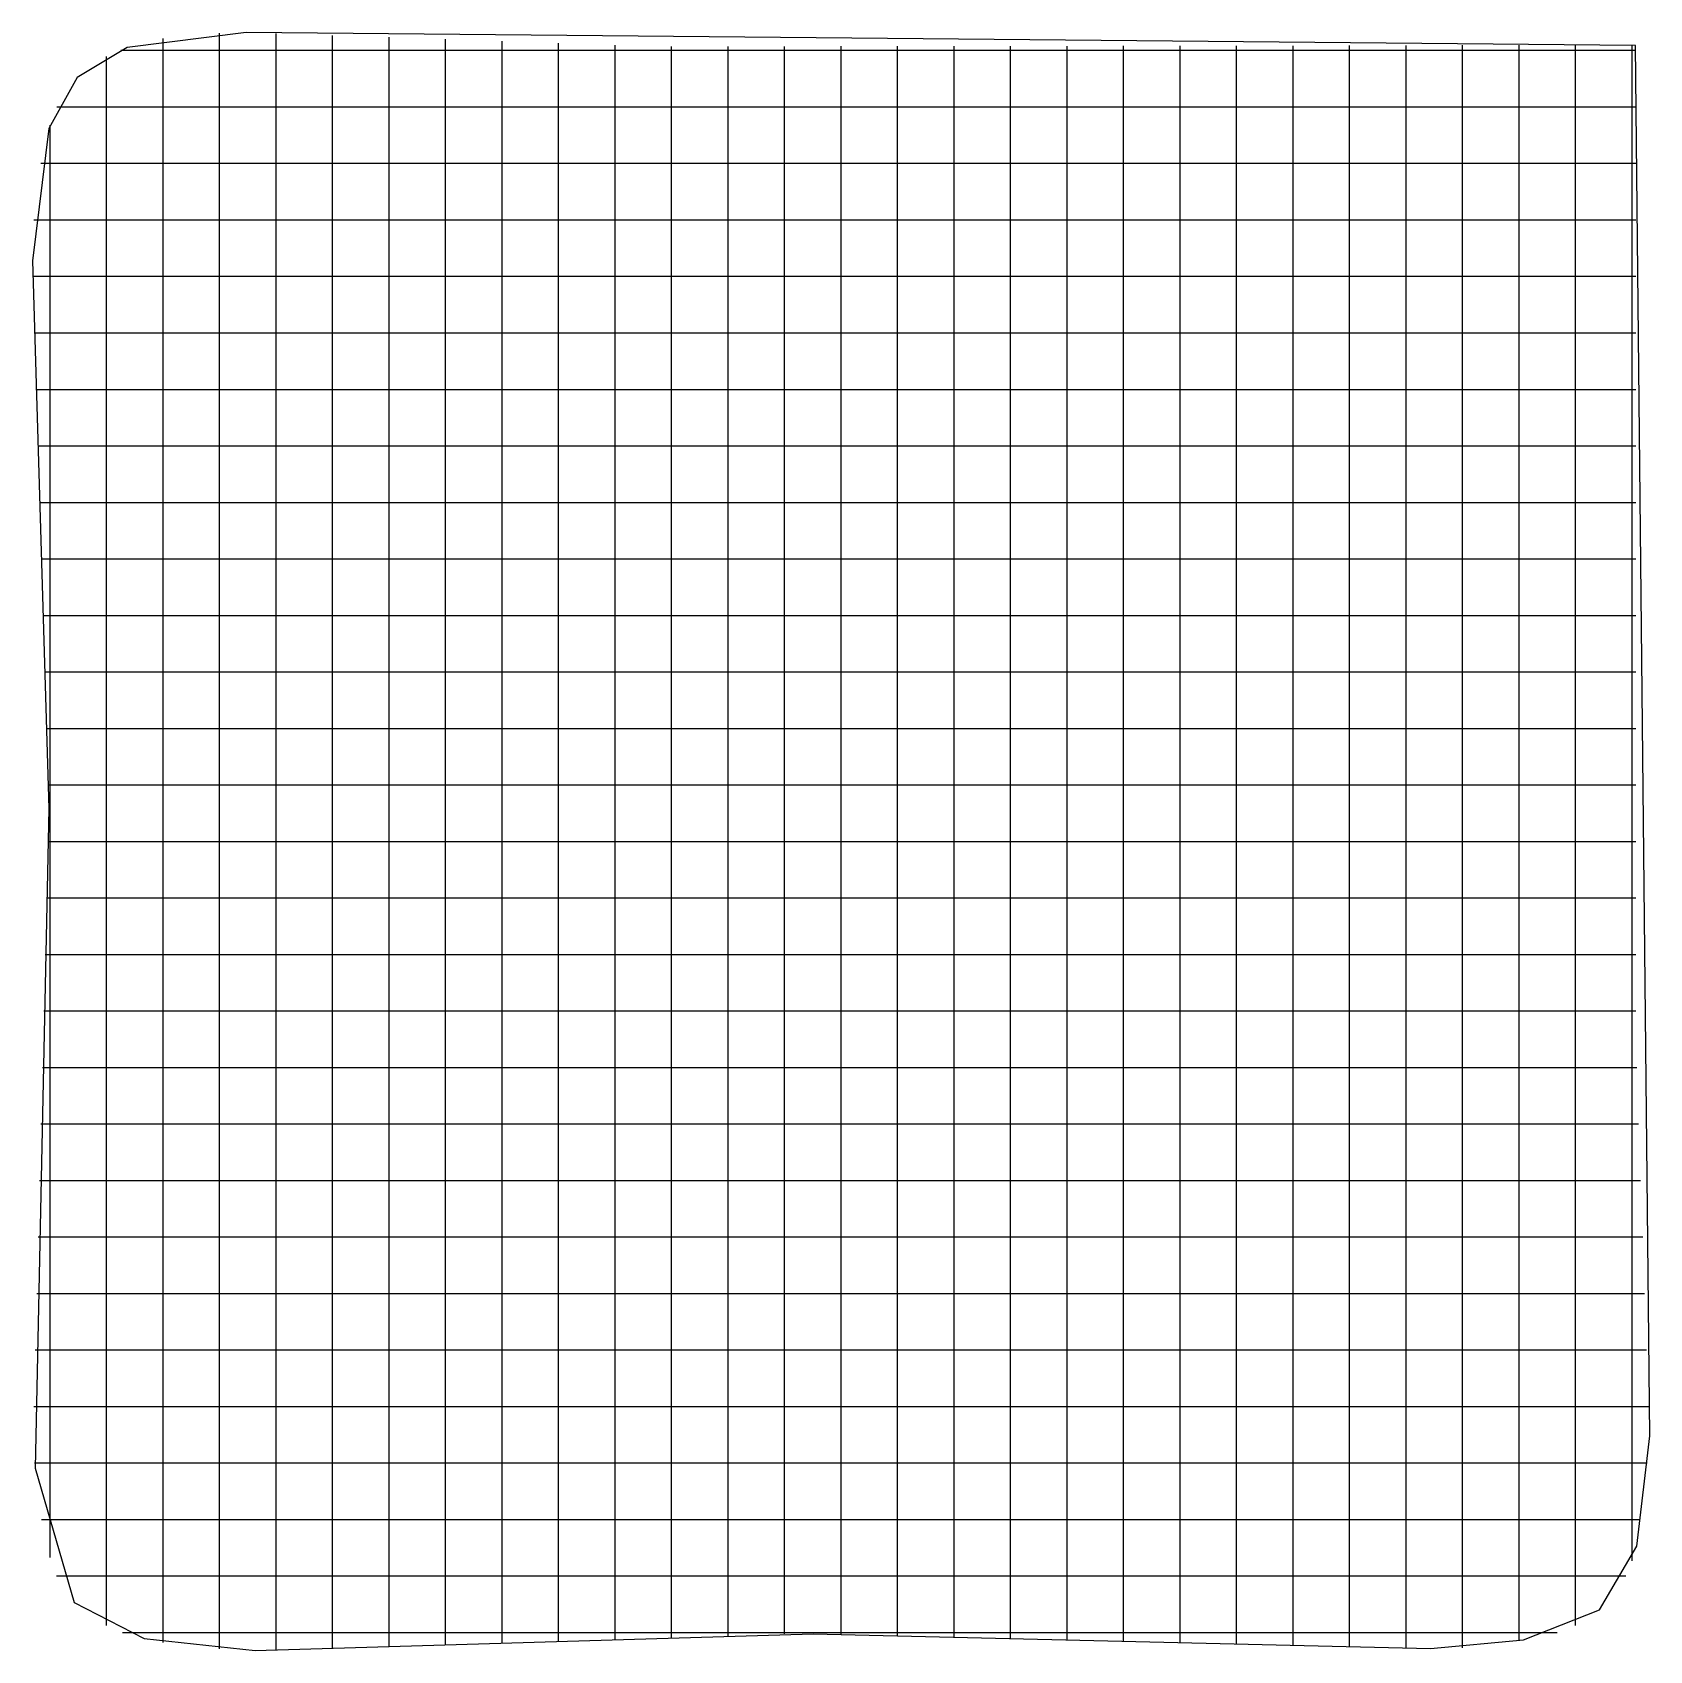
# Model space of a CAD drawing. Header units: metres. Extents: x 0.4 to 14.7, y 0.4 to 14.8.
import ezdxf

# ---------------------------------------------------------------- set-up
doc = ezdxf.new("R2010")
doc.units = ezdxf.units.M

msp = doc.modelspace()

# ---------------------------------------------------------------- linework, layer by layer
for p, q in [((1.593, 14.679), (1.593, 14.695)), ((1.593, 13.458), (1.593, 14.679)), ((2.093, 14.743), (2.093, 14.744)), ((2.093, 14.727), (2.093, 14.743)), ((2.093, 13.406), (2.093, 14.727)), ((2.593, 14.726), (2.593, 14.742)), ((2.593, 13.398), (2.593, 14.726)), ((3.093, 14.708), (3.093, 14.724)), ((3.093, 13.412), (3.093, 14.708)), ((3.593, 14.691), (3.593, 14.707)), ((3.593, 13.426), (3.593, 14.691)), ((4.093, 14.673), (4.093, 14.69)), ((4.093, 13.439), (4.093, 14.673)), ((4.593, 14.656), (4.593, 14.672)), ((4.593, 13.453), (4.593, 14.656)), ((5.093, 14.639), (5.093, 14.655)), ((5.093, 13.467), (5.093, 14.639)), ((5.593, 14.621), (5.593, 14.637)), ((5.593, 13.482), (5.593, 14.621)), ((6.093, 14.609), (6.093, 14.625)), ((6.093, 13.496), (6.093, 14.609)), ((6.593, 14.61), (6.593, 14.626)), ((6.593, 13.51), (6.593, 14.61)), ((7.093, 14.611), (7.093, 14.627)), ((7.093, 13.526), (7.093, 14.611)), ((7.593, 14.612), (7.593, 14.628)), ((7.593, 13.522), (7.593, 14.612)), ((8.093, 14.612), (8.093, 14.628)), ((8.093, 13.51), (8.093, 14.612)), ((8.593, 14.613), (8.593, 14.629)), ((8.593, 13.499), (8.593, 14.613)), ((9.093, 14.614), (9.093, 14.63)), ((9.093, 13.488), (9.093, 14.614)), ((9.593, 14.614), (9.593, 14.63)), ((9.593, 13.477), (9.593, 14.614)), ((10.093, 14.615), (10.093, 14.631)), ((10.093, 13.465), (10.093, 14.615)), ((10.593, 14.616), (10.593, 14.632)), ((10.593, 13.454), (10.593, 14.616)), ((11.093, 14.617), (11.093, 14.633)), ((11.093, 13.443), (11.093, 14.617)), ((11.593, 14.617), (11.593, 14.633)), ((11.593, 13.431), (11.593, 14.617)), ((12.093, 14.618), (12.093, 14.634)), ((12.093, 13.42), (12.093, 14.618)), ((12.593, 14.619), (12.593, 14.635)), ((12.593, 13.409), (12.593, 14.619)), ((13.093, 14.62), (13.093, 14.636)), ((13.093, 13.409), (13.093, 14.62)), ((13.593, 14.62), (13.593, 14.636)), ((13.593, 13.473), (13.593, 14.62)), ((14.093, 14.621), (14.093, 14.637)), ((14.093, 13.597), (14.093, 14.621)), ((14.593, 14.622), (14.593, 14.638)), ((14.593, 14.138), (14.593, 14.622)), ((1.093, 14.52), (1.093, 14.537)), ((1.093, 13.591), (1.093, 14.52)), ((1.221, 14.592), (1.237, 14.592)), ((1.221, 14.592), (1.237, 14.592)), ((1.237, 14.592), (1.715, 14.592)), ((1.715, 14.592), (1.998, 14.592)), ((1.998, 14.592), (2.081, 14.592)), ((2.081, 14.592), (3.498, 14.592)), ((3.498, 14.592), (3.515, 14.592)), ((3.515, 14.592), (3.798, 14.592)), ((3.798, 14.592), (3.881, 14.592)), ((3.881, 14.592), (5.298, 14.592)), ((5.298, 14.592), (5.315, 14.592)), ((5.315, 14.592), (5.598, 14.592)), ((5.598, 14.592), (5.645, 14.592)), ((5.645, 14.592), (5.661, 14.592)), ((5.661, 14.592), (7.079, 14.592)), ((7.079, 14.592), (7.161, 14.592)), ((7.161, 14.592), (7.445, 14.592)), ((7.445, 14.592), (7.461, 14.592)), ((7.461, 14.592), (8.879, 14.592)), ((8.879, 14.592), (8.961, 14.592)), ((8.961, 14.592), (9.245, 14.592)), ((9.245, 14.592), (9.261, 14.592)), ((9.261, 14.592), (10.679, 14.592)), ((10.679, 14.592), (10.761, 14.592)), ((10.761, 14.592), (11.045, 14.592)), ((11.045, 14.592), (11.061, 14.592)), ((11.061, 14.592), (12.479, 14.592)), ((12.479, 14.592), (12.561, 14.592)), ((12.561, 14.592), (12.845, 14.592)), ((12.845, 14.592), (12.861, 14.592)), ((12.861, 14.592), (14.279, 14.592)), ((14.279, 14.592), (14.342, 14.592)), ((14.342, 14.592), (14.626, 14.592)), ((0.654, 14.092), (0.67, 14.092)), ((0.654, 14.092), (0.67, 14.092)), ((0.67, 14.092), (1.684, 14.092)), ((1.684, 14.092), (1.766, 14.092)), ((1.766, 14.092), (2.049, 14.092)), ((2.049, 14.092), (2.066, 14.092)), ((2.066, 14.092), (3.484, 14.092)), ((3.484, 14.092), (3.566, 14.092)), ((3.566, 14.092), (3.849, 14.092)), ((3.849, 14.092), (3.866, 14.092)), ((3.866, 14.092), (5.284, 14.092)), ((5.284, 14.092), (5.366, 14.092)), ((5.366, 14.092), (5.649, 14.092)), ((5.649, 14.092), (5.666, 14.092)), ((5.666, 14.092), (7.084, 14.092)), ((7.084, 14.092), (7.166, 14.092)), ((7.166, 14.092), (7.449, 14.092)), ((7.449, 14.092), (7.466, 14.092)), ((7.466, 14.092), (8.884, 14.092)), ((8.884, 14.092), (8.966, 14.092)), ((8.966, 14.092), (9.249, 14.092)), ((9.249, 14.092), (9.266, 14.092)), ((9.266, 14.092), (10.684, 14.092)), ((10.684, 14.092), (10.766, 14.092)), ((10.766, 14.092), (11.049, 14.092)), ((11.049, 14.092), (11.066, 14.092)), ((11.066, 14.092), (12.484, 14.092)), ((12.484, 14.092), (12.566, 14.092)), ((12.566, 14.092), (12.849, 14.092)), ((12.849, 14.092), (12.866, 14.092)), ((12.866, 14.092), (14.284, 14.092)), ((14.284, 14.092), (14.342, 14.092)), ((14.342, 14.092), (14.626, 14.092)), ((14.593, 13.855), (14.593, 14.138)), ((0.593, 13.858), (0.593, 13.929)), ((0.593, 13.842), (0.593, 13.858)), ((0.593, 12.424), (0.593, 13.842)), ((14.593, 13.773), (14.593, 13.855)), ((14.593, 12.354), (14.593, 13.773)), ((0.511, 13.592), (0.527, 13.592)), ((0.511, 13.592), (0.527, 13.592)), ((0.527, 13.592), (1.676, 13.592)), ((1.093, 13.509), (1.093, 13.591)), ((1.093, 13.226), (1.093, 13.509)), ((1.676, 13.592), (1.758, 13.592)), ((1.758, 13.592), (2.042, 13.592)), ((2.042, 13.592), (2.058, 13.592)), ((2.058, 13.592), (3.476, 13.592)), ((3.476, 13.592), (3.558, 13.592)), ((3.558, 13.592), (3.842, 13.592)), ((3.842, 13.592), (3.858, 13.592)), ((3.858, 13.592), (5.276, 13.592)), ((5.093, 13.385), (5.093, 13.467)), ((5.276, 13.592), (5.358, 13.592)), ((5.358, 13.592), (5.642, 13.592)), ((5.593, 13.399), (5.593, 13.482)), ((5.642, 13.592), (5.658, 13.592)), ((5.658, 13.592), (7.076, 13.592)), ((6.093, 13.414), (6.093, 13.496)), ((6.593, 13.428), (6.593, 13.51)), ((7.076, 13.592), (7.158, 13.592)), ((7.093, 13.443), (7.093, 13.526)), ((7.158, 13.592), (7.442, 13.592)), ((7.442, 13.592), (7.458, 13.592)), ((7.458, 13.592), (8.876, 13.592)), ((7.593, 13.439), (7.593, 13.522)), ((8.093, 13.428), (8.093, 13.51)), ((8.593, 13.417), (8.593, 13.499)), ((8.876, 13.592), (8.958, 13.592)), ((8.958, 13.592), (9.242, 13.592)), ((9.093, 13.406), (9.093, 13.488)), ((9.242, 13.592), (9.258, 13.592)), ((9.258, 13.592), (10.676, 13.592)), ((9.593, 13.394), (9.593, 13.477)), ((10.093, 13.383), (10.093, 13.465)), ((10.676, 13.592), (10.758, 13.592)), ((10.758, 13.592), (11.042, 13.592)), ((11.042, 13.592), (11.058, 13.592)), ((11.058, 13.592), (12.476, 13.592)), ((12.476, 13.592), (12.558, 13.592)), ((12.558, 13.592), (12.842, 13.592)), ((12.842, 13.592), (12.858, 13.592)), ((12.858, 13.592), (14.276, 13.592)), ((13.593, 13.391), (13.593, 13.473)), ((14.093, 13.515), (14.093, 13.597)), ((14.093, 13.231), (14.093, 13.515)), ((14.276, 13.592), (14.342, 13.592)), ((14.342, 13.592), (14.626, 13.592)), ((1.593, 13.376), (1.593, 13.458)), ((1.593, 13.093), (1.593, 13.376)), ((2.093, 13.324), (2.093, 13.406)), ((2.093, 13.041), (2.093, 13.324)), ((2.593, 13.315), (2.593, 13.398)), ((3.093, 13.329), (3.093, 13.412)), ((3.093, 13.046), (3.093, 13.329)), ((3.593, 13.344), (3.593, 13.426)), ((3.593, 13.06), (3.593, 13.344)), ((4.093, 13.357), (4.093, 13.439)), ((4.093, 13.074), (4.093, 13.357)), ((4.593, 13.371), (4.593, 13.453)), ((4.593, 13.087), (4.593, 13.371)), ((5.093, 13.102), (5.093, 13.385)), ((5.593, 13.116), (5.593, 13.399)), ((6.093, 13.13), (6.093, 13.414)), ((6.593, 13.145), (6.593, 13.428)), ((7.093, 13.16), (7.093, 13.443)), ((7.593, 13.156), (7.593, 13.439)), ((8.093, 13.145), (8.093, 13.428)), ((8.593, 13.133), (8.593, 13.417)), ((9.093, 13.122), (9.093, 13.406)), ((9.593, 13.111), (9.593, 13.394)), ((10.093, 13.099), (10.093, 13.383)), ((10.593, 13.372), (10.593, 13.454)), ((10.593, 13.088), (10.593, 13.372)), ((11.093, 13.36), (11.093, 13.443)), ((11.093, 13.077), (11.093, 13.36)), ((11.593, 13.349), (11.593, 13.431)), ((11.593, 13.066), (11.593, 13.349)), ((12.093, 13.338), (12.093, 13.42)), ((12.093, 13.054), (12.093, 13.338)), ((12.593, 13.326), (12.593, 13.409)), ((12.593, 13.043), (12.593, 13.326)), ((13.093, 13.326), (13.093, 13.409)), ((13.093, 13.043), (13.093, 13.326)), ((13.593, 13.107), (13.593, 13.391)), ((1.093, 13.209), (1.093, 13.226)), ((1.093, 11.791), (1.093, 13.209)), ((2.593, 13.032), (2.593, 13.315)), ((14.093, 13.215), (14.093, 13.231)), ((14.093, 11.797), (14.093, 13.215)), ((0.451, 13.092), (0.467, 13.092)), ((0.451, 13.092), (0.467, 13.092)), ((0.467, 13.092), (1.673, 13.092)), ((1.593, 13.076), (1.593, 13.093)), ((1.593, 11.658), (1.593, 13.076)), ((1.673, 13.092), (1.755, 13.092)), ((1.755, 13.092), (2.038, 13.092)), ((2.038, 13.092), (2.055, 13.092)), ((2.055, 13.092), (3.473, 13.092)), ((2.093, 13.025), (2.093, 13.041)), ((2.593, 13.015), (2.593, 13.032)), ((3.093, 13.029), (3.093, 13.046)), ((3.473, 13.092), (3.555, 13.092)), ((3.555, 13.092), (3.838, 13.092)), ((3.593, 13.044), (3.593, 13.06)), ((3.593, 11.626), (3.593, 13.044)), ((3.838, 13.092), (3.855, 13.092)), ((3.855, 13.092), (5.273, 13.092)), ((4.093, 13.058), (4.093, 13.074)), ((4.093, 11.639), (4.093, 13.058)), ((4.593, 13.071), (4.593, 13.087)), ((4.593, 11.653), (4.593, 13.071)), ((5.093, 13.085), (5.093, 13.102)), ((5.093, 11.667), (5.093, 13.085)), ((5.273, 13.092), (5.355, 13.092)), ((5.355, 13.092), (5.638, 13.092)), ((5.593, 13.099), (5.593, 13.116)), ((5.593, 11.682), (5.593, 13.099)), ((5.638, 13.092), (5.655, 13.092)), ((5.655, 13.092), (7.073, 13.092)), ((6.093, 13.114), (6.093, 13.13)), ((6.093, 11.696), (6.093, 13.114)), ((6.593, 13.129), (6.593, 13.145)), ((6.593, 11.71), (6.593, 13.129)), ((7.073, 13.092), (7.155, 13.092)), ((7.093, 13.143), (7.093, 13.16)), ((7.093, 11.726), (7.093, 13.143)), ((7.155, 13.092), (7.438, 13.092)), ((7.438, 13.092), (7.455, 13.092)), ((7.455, 13.092), (8.873, 13.092)), ((7.593, 13.14), (7.593, 13.156)), ((7.593, 11.722), (7.593, 13.14)), ((8.093, 13.128), (8.093, 13.145)), ((8.093, 11.71), (8.093, 13.128)), ((8.593, 13.117), (8.593, 13.133)), ((8.593, 11.699), (8.593, 13.117)), ((8.873, 13.092), (8.955, 13.092)), ((8.955, 13.092), (9.238, 13.092)), ((9.093, 13.106), (9.093, 13.122)), ((9.093, 11.688), (9.093, 13.106)), ((9.238, 13.092), (9.255, 13.092)), ((9.255, 13.092), (10.673, 13.092)), ((9.593, 13.094), (9.593, 13.111)), ((9.593, 11.677), (9.593, 13.094)), ((10.093, 13.083), (10.093, 13.099)), ((10.093, 11.665), (10.093, 13.083)), ((10.593, 13.072), (10.593, 13.088)), ((10.593, 11.654), (10.593, 13.072)), ((10.673, 13.092), (10.755, 13.092)), ((10.755, 13.092), (11.038, 13.092)), ((11.038, 13.092), (11.055, 13.092)), ((11.055, 13.092), (12.473, 13.092)), ((11.093, 13.06), (11.093, 13.077)), ((11.093, 11.643), (11.093, 13.06)), ((11.593, 13.049), (11.593, 13.066)), ((11.593, 11.631), (11.593, 13.049)), ((12.093, 13.038), (12.093, 13.054)), ((12.093, 11.62), (12.093, 13.038)), ((12.473, 13.092), (12.555, 13.092)), ((12.555, 13.092), (12.838, 13.092)), ((12.593, 13.026), (12.593, 13.043)), ((12.838, 13.092), (12.855, 13.092)), ((12.855, 13.092), (14.273, 13.092)), ((13.093, 13.027), (13.093, 13.043)), ((13.593, 13.091), (13.593, 13.107)), ((13.593, 11.673), (13.593, 13.091)), ((14.273, 13.092), (14.342, 13.092)), ((14.342, 13.092), (14.626, 13.092)), ((2.093, 11.606), (2.093, 13.025)), ((2.593, 11.598), (2.593, 13.015)), ((3.093, 11.612), (3.093, 13.029)), ((12.593, 11.609), (12.593, 13.026)), ((13.093, 11.609), (13.093, 13.027)), ((0.438, 12.592), (0.454, 12.592)), ((0.438, 12.592), (0.454, 12.592)), ((0.454, 12.592), (1.672, 12.592)), ((1.672, 12.592), (1.754, 12.592)), ((1.754, 12.592), (2.038, 12.592)), ((2.038, 12.592), (2.054, 12.592)), ((2.054, 12.592), (3.472, 12.592)), ((3.472, 12.592), (3.554, 12.592)), ((3.554, 12.592), (3.838, 12.592)), ((3.838, 12.592), (3.854, 12.592)), ((3.854, 12.592), (5.272, 12.592)), ((5.272, 12.592), (5.354, 12.592)), ((5.354, 12.592), (5.638, 12.592)), ((5.638, 12.592), (5.654, 12.592)), ((5.654, 12.592), (7.072, 12.592)), ((7.072, 12.592), (7.154, 12.592)), ((7.154, 12.592), (7.438, 12.592)), ((7.438, 12.592), (7.454, 12.592)), ((7.454, 12.592), (8.872, 12.592)), ((8.872, 12.592), (8.954, 12.592)), ((8.954, 12.592), (9.238, 12.592)), ((9.238, 12.592), (9.254, 12.592)), ((9.254, 12.592), (10.672, 12.592)), ((10.672, 12.592), (10.754, 12.592)), ((10.754, 12.592), (11.038, 12.592)), ((11.038, 12.592), (11.054, 12.592)), ((11.054, 12.592), (12.472, 12.592)), ((12.472, 12.592), (12.554, 12.592)), ((12.554, 12.592), (12.838, 12.592)), ((12.838, 12.592), (12.854, 12.592)), ((12.854, 12.592), (14.272, 12.592)), ((14.272, 12.592), (14.342, 12.592)), ((14.342, 12.592), (14.626, 12.592)), ((0.593, 12.342), (0.593, 12.424)), ((0.593, 12.058), (0.593, 12.342)), ((14.593, 12.338), (14.593, 12.354)), ((14.593, 12.055), (14.593, 12.338)), ((0.453, 12.092), (0.469, 12.092)), ((0.453, 12.092), (0.469, 12.092)), ((0.469, 12.092), (1.673, 12.092)), ((0.593, 12.042), (0.593, 12.058)), ((0.593, 10.624), (0.593, 12.042)), ((1.673, 12.092), (1.755, 12.092)), ((1.755, 12.092), (2.038, 12.092)), ((2.038, 12.092), (2.055, 12.092)), ((2.055, 12.092), (3.473, 12.092)), ((3.473, 12.092), (3.555, 12.092)), ((3.555, 12.092), (3.838, 12.092)), ((3.838, 12.092), (3.855, 12.092)), ((3.855, 12.092), (5.273, 12.092)), ((5.273, 12.092), (5.355, 12.092)), ((5.355, 12.092), (5.638, 12.092)), ((5.638, 12.092), (5.655, 12.092)), ((5.655, 12.092), (7.073, 12.092)), ((7.073, 12.092), (7.155, 12.092)), ((7.155, 12.092), (7.438, 12.092)), ((7.438, 12.092), (7.455, 12.092)), ((7.455, 12.092), (8.873, 12.092)), ((8.873, 12.092), (8.955, 12.092)), ((8.955, 12.092), (9.238, 12.092)), ((9.238, 12.092), (9.255, 12.092)), ((9.255, 12.092), (10.673, 12.092)), ((10.673, 12.092), (10.755, 12.092)), ((10.755, 12.092), (11.038, 12.092)), ((11.038, 12.092), (11.055, 12.092)), ((11.055, 12.092), (12.473, 12.092)), ((12.473, 12.092), (12.555, 12.092)), ((12.555, 12.092), (12.838, 12.092)), ((12.838, 12.092), (12.855, 12.092)), ((12.855, 12.092), (14.273, 12.092)), ((14.273, 12.092), (14.342, 12.092)), ((14.342, 12.092), (14.626, 12.092)), ((14.593, 11.973), (14.593, 12.055)), ((14.593, 10.554), (14.593, 11.973)), ((1.093, 11.709), (1.093, 11.791)), ((14.093, 11.715), (14.093, 11.797)), ((1.093, 11.426), (1.093, 11.709)), ((1.593, 11.576), (1.593, 11.658)), ((2.093, 11.524), (2.093, 11.606)), ((3.093, 11.529), (3.093, 11.612)), ((3.593, 11.544), (3.593, 11.626)), ((4.093, 11.557), (4.093, 11.639)), ((4.593, 11.571), (4.593, 11.653)), ((5.093, 11.585), (5.093, 11.667)), ((5.593, 11.599), (5.593, 11.682)), ((5.593, 11.316), (5.593, 11.599)), ((6.093, 11.614), (6.093, 11.696)), ((6.093, 11.33), (6.093, 11.614)), ((6.593, 11.628), (6.593, 11.71)), ((6.593, 11.345), (6.593, 11.628)), ((7.093, 11.643), (7.093, 11.726)), ((7.093, 11.36), (7.093, 11.643)), ((7.593, 11.639), (7.593, 11.722)), ((7.593, 11.356), (7.593, 11.639)), ((8.093, 11.628), (8.093, 11.71)), ((8.093, 11.345), (8.093, 11.628)), ((8.593, 11.617), (8.593, 11.699)), ((8.593, 11.333), (8.593, 11.617)), ((9.093, 11.606), (9.093, 11.688)), ((9.093, 11.322), (9.093, 11.606)), ((9.593, 11.594), (9.593, 11.677)), ((10.093, 11.583), (10.093, 11.665)), ((10.593, 11.572), (10.593, 11.654)), ((11.093, 11.56), (11.093, 11.643)), ((11.593, 11.549), (11.593, 11.631)), ((12.093, 11.538), (12.093, 11.62)), ((12.593, 11.526), (12.593, 11.609)), ((13.093, 11.526), (13.093, 11.609)), ((13.593, 11.591), (13.593, 11.673)), ((14.093, 11.431), (14.093, 11.715)), ((0.468, 11.592), (0.484, 11.592)), ((0.468, 11.592), (0.484, 11.592)), ((0.484, 11.592), (1.673, 11.592)), ((1.593, 11.293), (1.593, 11.576)), ((1.673, 11.592), (1.756, 11.592)), ((1.756, 11.592), (2.039, 11.592)), ((2.039, 11.592), (2.056, 11.592)), ((2.056, 11.592), (3.473, 11.592)), ((2.093, 11.241), (2.093, 11.524)), ((2.593, 11.515), (2.593, 11.598)), ((2.593, 11.232), (2.593, 11.515)), ((3.093, 11.246), (3.093, 11.529)), ((3.473, 11.592), (3.556, 11.592)), ((3.556, 11.592), (3.839, 11.592)), ((3.593, 11.26), (3.593, 11.544)), ((3.839, 11.592), (3.856, 11.592)), ((3.856, 11.592), (5.273, 11.592)), ((4.093, 11.274), (4.093, 11.557)), ((4.593, 11.287), (4.593, 11.571)), ((5.093, 11.302), (5.093, 11.585)), ((5.273, 11.592), (5.356, 11.592)), ((5.356, 11.592), (5.639, 11.592)), ((5.639, 11.592), (5.656, 11.592)), ((5.656, 11.592), (7.073, 11.592)), ((7.073, 11.592), (7.156, 11.592)), ((7.156, 11.592), (7.439, 11.592)), ((7.439, 11.592), (7.456, 11.592)), ((7.456, 11.592), (8.873, 11.592)), ((8.873, 11.592), (8.956, 11.592)), ((8.956, 11.592), (9.239, 11.592)), ((9.239, 11.592), (9.256, 11.592)), ((9.256, 11.592), (10.673, 11.592)), ((9.593, 11.311), (9.593, 11.594)), ((10.093, 11.299), (10.093, 11.583)), ((10.593, 11.288), (10.593, 11.572)), ((10.673, 11.592), (10.756, 11.592)), ((10.756, 11.592), (11.039, 11.592)), ((11.039, 11.592), (11.056, 11.592)), ((11.056, 11.592), (12.473, 11.592)), ((11.093, 11.277), (11.093, 11.56)), ((11.593, 11.266), (11.593, 11.549)), ((12.093, 11.254), (12.093, 11.538)), ((12.473, 11.592), (12.556, 11.592)), ((12.556, 11.592), (12.839, 11.592)), ((12.593, 11.243), (12.593, 11.526)), ((12.839, 11.592), (12.856, 11.592)), ((12.856, 11.592), (14.273, 11.592)), ((13.093, 11.243), (13.093, 11.526)), ((13.593, 11.307), (13.593, 11.591)), ((14.273, 11.592), (14.342, 11.592)), ((14.342, 11.592), (14.626, 11.592)), ((1.093, 11.409), (1.093, 11.426)), ((1.093, 9.991), (1.093, 11.409)), ((5.593, 11.299), (5.593, 11.316)), ((6.093, 11.314), (6.093, 11.33)), ((6.093, 9.896), (6.093, 11.314)), ((6.593, 11.329), (6.593, 11.345)), ((6.593, 9.91), (6.593, 11.329)), ((7.093, 11.343), (7.093, 11.36)), ((7.093, 9.926), (7.093, 11.343)), ((7.593, 11.34), (7.593, 11.356)), ((7.593, 9.922), (7.593, 11.34)), ((8.093, 11.328), (8.093, 11.345)), ((8.093, 9.91), (8.093, 11.328)), ((8.593, 11.317), (8.593, 11.333)), ((8.593, 9.899), (8.593, 11.317)), ((9.093, 11.306), (9.093, 11.322)), ((14.093, 11.415), (14.093, 11.431)), ((14.093, 9.997), (14.093, 11.415)), ((1.593, 11.276), (1.593, 11.293)), ((1.593, 9.858), (1.593, 11.276)), ((2.093, 11.225), (2.093, 11.241)), ((2.093, 9.806), (2.093, 11.225)), ((2.593, 11.215), (2.593, 11.232)), ((2.593, 9.798), (2.593, 11.215)), ((3.093, 11.229), (3.093, 11.246)), ((3.093, 9.812), (3.093, 11.229)), ((3.593, 11.244), (3.593, 11.26)), ((3.593, 9.826), (3.593, 11.244)), ((4.093, 11.258), (4.093, 11.274)), ((4.093, 9.839), (4.093, 11.258)), ((4.593, 11.271), (4.593, 11.287)), ((4.593, 9.853), (4.593, 11.271)), ((5.093, 11.285), (5.093, 11.302)), ((5.093, 9.867), (5.093, 11.285)), ((5.593, 9.882), (5.593, 11.299)), ((9.093, 9.888), (9.093, 11.306)), ((9.593, 11.294), (9.593, 11.311)), ((9.593, 9.877), (9.593, 11.294)), ((10.093, 11.283), (10.093, 11.299)), ((10.093, 9.865), (10.093, 11.283)), ((10.593, 11.272), (10.593, 11.288)), ((10.593, 9.854), (10.593, 11.272)), ((11.093, 11.26), (11.093, 11.277)), ((11.093, 9.843), (11.093, 11.26)), ((11.593, 11.249), (11.593, 11.266)), ((11.593, 9.831), (11.593, 11.249)), ((12.093, 11.238), (12.093, 11.254)), ((12.093, 9.82), (12.093, 11.238)), ((12.593, 11.226), (12.593, 11.243)), ((12.593, 9.809), (12.593, 11.226)), ((13.093, 11.227), (13.093, 11.243)), ((13.093, 9.809), (13.093, 11.227)), ((13.593, 11.291), (13.593, 11.307)), ((13.593, 9.873), (13.593, 11.291)), ((0.484, 11.092), (0.5, 11.092)), ((0.484, 11.092), (0.5, 11.092)), ((0.5, 11.092), (1.674, 11.092)), ((1.674, 11.092), (1.757, 11.092)), ((1.757, 11.092), (2.04, 11.092)), ((2.04, 11.092), (2.057, 11.092)), ((2.057, 11.092), (3.474, 11.092)), ((3.474, 11.092), (3.557, 11.092)), ((3.557, 11.092), (3.84, 11.092)), ((3.84, 11.092), (3.857, 11.092)), ((3.857, 11.092), (5.274, 11.092)), ((5.274, 11.092), (5.357, 11.092)), ((5.357, 11.092), (5.64, 11.092)), ((5.64, 11.092), (5.657, 11.092)), ((5.657, 11.092), (7.074, 11.092)), ((7.074, 11.092), (7.157, 11.092)), ((7.157, 11.092), (7.44, 11.092)), ((7.44, 11.092), (7.457, 11.092)), ((7.457, 11.092), (8.874, 11.092)), ((8.874, 11.092), (8.957, 11.092)), ((8.957, 11.092), (9.24, 11.092)), ((9.24, 11.092), (9.257, 11.092)), ((9.257, 11.092), (10.674, 11.092)), ((10.674, 11.092), (10.757, 11.092)), ((10.757, 11.092), (11.04, 11.092)), ((11.04, 11.092), (11.057, 11.092)), ((11.057, 11.092), (12.474, 11.092)), ((12.474, 11.092), (12.557, 11.092)), ((12.557, 11.092), (12.84, 11.092)), ((12.84, 11.092), (12.857, 11.092)), ((12.857, 11.092), (14.274, 11.092)), ((14.274, 11.092), (14.342, 11.092)), ((14.342, 11.092), (14.626, 11.092)), ((0.593, 10.542), (0.593, 10.624)), ((0.499, 10.592), (0.515, 10.592)), ((0.499, 10.592), (0.515, 10.592)), ((0.515, 10.592), (1.675, 10.592)), ((0.593, 10.258), (0.593, 10.542)), ((1.675, 10.592), (1.757, 10.592)), ((1.757, 10.592), (2.041, 10.592)), ((2.041, 10.592), (2.057, 10.592)), ((2.057, 10.592), (3.475, 10.592)), ((3.475, 10.592), (3.557, 10.592)), ((3.557, 10.592), (3.841, 10.592)), ((3.841, 10.592), (3.857, 10.592)), ((3.857, 10.592), (5.275, 10.592)), ((5.275, 10.592), (5.357, 10.592)), ((5.357, 10.592), (5.641, 10.592)), ((5.641, 10.592), (5.657, 10.592)), ((5.657, 10.592), (7.075, 10.592)), ((7.075, 10.592), (7.157, 10.592)), ((7.157, 10.592), (7.441, 10.592)), ((7.441, 10.592), (7.457, 10.592)), ((7.457, 10.592), (8.875, 10.592)), ((8.875, 10.592), (8.957, 10.592)), ((8.957, 10.592), (9.241, 10.592)), ((9.241, 10.592), (9.257, 10.592)), ((9.257, 10.592), (10.675, 10.592)), ((10.675, 10.592), (10.757, 10.592)), ((10.757, 10.592), (11.041, 10.592)), ((11.041, 10.592), (11.057, 10.592)), ((11.057, 10.592), (12.475, 10.592)), ((12.475, 10.592), (12.557, 10.592)), ((12.557, 10.592), (12.841, 10.592)), ((12.841, 10.592), (12.857, 10.592)), ((12.857, 10.592), (14.275, 10.592)), ((14.275, 10.592), (14.342, 10.592)), ((14.342, 10.592), (14.626, 10.592)), ((14.593, 10.538), (14.593, 10.554)), ((14.593, 10.255), (14.593, 10.538)), ((0.593, 10.242), (0.593, 10.258)), ((0.593, 8.824), (0.593, 10.242)), ((14.593, 10.173), (14.593, 10.255)), ((14.593, 8.754), (14.593, 10.173)), ((0.514, 10.092), (0.53, 10.092)), ((0.514, 10.092), (0.53, 10.092)), ((0.53, 10.092), (1.676, 10.092)), ((1.676, 10.092), (1.758, 10.092)), ((1.758, 10.092), (2.042, 10.092)), ((2.042, 10.092), (2.058, 10.092)), ((2.058, 10.092), (3.476, 10.092)), ((3.476, 10.092), (3.558, 10.092)), ((3.558, 10.092), (3.842, 10.092)), ((3.842, 10.092), (3.858, 10.092)), ((3.858, 10.092), (5.276, 10.092)), ((5.276, 10.092), (5.358, 10.092)), ((5.358, 10.092), (5.642, 10.092)), ((5.642, 10.092), (5.658, 10.092)), ((5.658, 10.092), (7.076, 10.092)), ((7.076, 10.092), (7.158, 10.092)), ((7.158, 10.092), (7.442, 10.092)), ((7.442, 10.092), (7.458, 10.092)), ((7.458, 10.092), (8.876, 10.092)), ((8.876, 10.092), (8.958, 10.092)), ((8.958, 10.092), (9.242, 10.092)), ((9.242, 10.092), (9.258, 10.092)), ((9.258, 10.092), (10.676, 10.092)), ((10.676, 10.092), (10.758, 10.092)), ((10.758, 10.092), (11.042, 10.092)), ((11.042, 10.092), (11.058, 10.092)), ((11.058, 10.092), (12.476, 10.092)), ((12.476, 10.092), (12.558, 10.092)), ((12.558, 10.092), (12.842, 10.092)), ((12.842, 10.092), (12.858, 10.092)), ((12.858, 10.092), (14.276, 10.092)), ((14.276, 10.092), (14.342, 10.092)), ((14.342, 10.092), (14.626, 10.092)), ((1.093, 9.909), (1.093, 9.991)), ((1.093, 9.626), (1.093, 9.909)), ((5.593, 9.799), (5.593, 9.882)), ((6.093, 9.814), (6.093, 9.896)), ((6.593, 9.828), (6.593, 9.91)), ((7.093, 9.843), (7.093, 9.926)), ((7.593, 9.839), (7.593, 9.922)), ((8.093, 9.828), (8.093, 9.91)), ((8.593, 9.817), (8.593, 9.899)), ((9.093, 9.806), (9.093, 9.888)), ((14.093, 9.915), (14.093, 9.997)), ((14.093, 9.631), (14.093, 9.915)), ((1.593, 9.776), (1.593, 9.858)), ((1.593, 9.493), (1.593, 9.776)), ((2.093, 9.724), (2.093, 9.806)), ((2.593, 9.715), (2.593, 9.798)), ((3.093, 9.729), (3.093, 9.812)), ((3.593, 9.744), (3.593, 9.826)), ((3.593, 9.46), (3.593, 9.744)), ((4.093, 9.757), (4.093, 9.839)), ((4.093, 9.474), (4.093, 9.757)), ((4.593, 9.771), (4.593, 9.853)), ((4.593, 9.487), (4.593, 9.771)), ((5.093, 9.785), (5.093, 9.867)), ((5.093, 9.502), (5.093, 9.785)), ((5.593, 9.516), (5.593, 9.799)), ((6.093, 9.53), (6.093, 9.814)), ((6.593, 9.545), (6.593, 9.828)), ((7.093, 9.56), (7.093, 9.843)), ((7.593, 9.556), (7.593, 9.839)), ((8.093, 9.545), (8.093, 9.828)), ((8.593, 9.533), (8.593, 9.817)), ((9.093, 9.522), (9.093, 9.806)), ((9.593, 9.794), (9.593, 9.877)), ((9.593, 9.511), (9.593, 9.794)), ((10.093, 9.783), (10.093, 9.865)), ((10.093, 9.499), (10.093, 9.783)), ((10.593, 9.772), (10.593, 9.854)), ((10.593, 9.488), (10.593, 9.772)), ((11.093, 9.76), (11.093, 9.843)), ((11.093, 9.477), (11.093, 9.76)), ((11.593, 9.749), (11.593, 9.831)), ((11.593, 9.466), (11.593, 9.749)), ((12.093, 9.738), (12.093, 9.82)), ((12.093, 9.454), (12.093, 9.738)), ((12.593, 9.726), (12.593, 9.809)), ((13.093, 9.726), (13.093, 9.809)), ((13.593, 9.791), (13.593, 9.873)), ((13.593, 9.507), (13.593, 9.791)), ((1.093, 9.609), (1.093, 9.626)), ((1.093, 8.191), (1.093, 9.609)), ((2.093, 9.441), (2.093, 9.724)), ((2.593, 9.432), (2.593, 9.715)), ((3.093, 9.446), (3.093, 9.729)), ((12.593, 9.443), (12.593, 9.726)), ((13.093, 9.443), (13.093, 9.726)), ((14.093, 9.615), (14.093, 9.631)), ((14.093, 8.197), (14.093, 9.615)), ((0.529, 9.592), (0.545, 9.592)), ((0.529, 9.592), (0.545, 9.592)), ((0.545, 9.592), (1.677, 9.592)), ((1.593, 9.476), (1.593, 9.493)), ((1.593, 8.058), (1.593, 9.476)), ((1.677, 9.592), (1.759, 9.592)), ((1.759, 9.592), (2.043, 9.592)), ((2.043, 9.592), (2.059, 9.592)), ((2.059, 9.592), (3.477, 9.592)), ((3.477, 9.592), (3.559, 9.592)), ((3.559, 9.592), (3.843, 9.592)), ((3.593, 9.444), (3.593, 9.46)), ((3.843, 9.592), (3.859, 9.592)), ((3.859, 9.592), (5.277, 9.592)), ((4.093, 9.458), (4.093, 9.474)), ((4.093, 8.039), (4.093, 9.458)), ((4.593, 9.471), (4.593, 9.487)), ((4.593, 8.053), (4.593, 9.471)), ((5.093, 9.485), (5.093, 9.502)), ((5.093, 8.067), (5.093, 9.485)), ((5.277, 9.592), (5.359, 9.592)), ((5.359, 9.592), (5.643, 9.592)), ((5.593, 9.499), (5.593, 9.516)), ((5.593, 8.082), (5.593, 9.499)), ((5.643, 9.592), (5.659, 9.592)), ((5.659, 9.592), (7.077, 9.592)), ((6.093, 9.514), (6.093, 9.53)), ((6.093, 8.096), (6.093, 9.514)), ((6.593, 9.529), (6.593, 9.545)), ((6.593, 8.11), (6.593, 9.529)), ((7.077, 9.592), (7.159, 9.592)), ((7.093, 9.543), (7.093, 9.56)), ((7.093, 8.126), (7.093, 9.543)), ((7.159, 9.592), (7.443, 9.592)), ((7.443, 9.592), (7.459, 9.592)), ((7.459, 9.592), (8.877, 9.592)), ((7.593, 9.54), (7.593, 9.556)), ((7.593, 8.122), (7.593, 9.54)), ((8.093, 9.528), (8.093, 9.545)), ((8.093, 8.11), (8.093, 9.528)), ((8.593, 9.517), (8.593, 9.533)), ((8.593, 8.099), (8.593, 9.517)), ((8.877, 9.592), (8.959, 9.592)), ((8.959, 9.592), (9.243, 9.592)), ((9.093, 9.506), (9.093, 9.522)), ((9.093, 8.088), (9.093, 9.506)), ((9.243, 9.592), (9.259, 9.592)), ((9.259, 9.592), (10.677, 9.592)), ((9.593, 9.494), (9.593, 9.511)), ((9.593, 8.077), (9.593, 9.494)), ((10.093, 9.483), (10.093, 9.499)), ((10.093, 8.065), (10.093, 9.483)), ((10.593, 9.472), (10.593, 9.488)), ((10.593, 8.054), (10.593, 9.472)), ((10.677, 9.592), (10.759, 9.592)), ((10.759, 9.592), (11.043, 9.592)), ((11.043, 9.592), (11.059, 9.592)), ((11.059, 9.592), (12.477, 9.592)), ((11.093, 9.46), (11.093, 9.477)), ((11.093, 8.043), (11.093, 9.46)), ((11.593, 9.449), (11.593, 9.466)), ((12.093, 9.438), (12.093, 9.454)), ((12.477, 9.592), (12.559, 9.592)), ((12.559, 9.592), (12.843, 9.592)), ((12.843, 9.592), (12.859, 9.592)), ((12.859, 9.592), (14.277, 9.592)), ((13.593, 9.491), (13.593, 9.507)), ((13.593, 8.073), (13.593, 9.491)), ((14.277, 9.592), (14.342, 9.592)), ((14.342, 9.592), (14.626, 9.592)), ((2.093, 9.425), (2.093, 9.441)), ((2.093, 8.006), (2.093, 9.425)), ((2.593, 9.415), (2.593, 9.432)), ((2.593, 7.998), (2.593, 9.415)), ((3.093, 9.429), (3.093, 9.446)), ((3.093, 8.012), (3.093, 9.429)), ((3.593, 8.026), (3.593, 9.444)), ((11.593, 8.031), (11.593, 9.449)), ((12.093, 8.02), (12.093, 9.438)), ((12.593, 9.426), (12.593, 9.443)), ((12.593, 8.009), (12.593, 9.426)), ((13.093, 9.427), (13.093, 9.443)), ((13.093, 8.009), (13.093, 9.427)), ((0.545, 9.092), (0.561, 9.092)), ((0.545, 9.092), (0.561, 9.092)), ((0.561, 9.092), (1.678, 9.092)), ((1.678, 9.092), (1.76, 9.092)), ((1.76, 9.092), (2.043, 9.092)), ((2.043, 9.092), (2.06, 9.092)), ((2.06, 9.092), (3.478, 9.092)), ((3.478, 9.092), (3.56, 9.092)), ((3.56, 9.092), (3.843, 9.092)), ((3.843, 9.092), (3.86, 9.092)), ((3.86, 9.092), (5.278, 9.092)), ((5.278, 9.092), (5.36, 9.092)), ((5.36, 9.092), (5.643, 9.092)), ((5.643, 9.092), (5.66, 9.092)), ((5.66, 9.092), (7.078, 9.092)), ((7.078, 9.092), (7.16, 9.092)), ((7.16, 9.092), (7.443, 9.092)), ((7.443, 9.092), (7.46, 9.092)), ((7.46, 9.092), (8.878, 9.092)), ((8.878, 9.092), (8.96, 9.092)), ((8.96, 9.092), (9.243, 9.092)), ((9.243, 9.092), (9.26, 9.092)), ((9.26, 9.092), (10.678, 9.092)), ((10.678, 9.092), (10.76, 9.092)), ((10.76, 9.092), (11.043, 9.092)), ((11.043, 9.092), (11.06, 9.092)), ((11.06, 9.092), (12.478, 9.092)), ((12.478, 9.092), (12.56, 9.092)), ((12.56, 9.092), (12.843, 9.092)), ((12.843, 9.092), (12.86, 9.092)), ((12.86, 9.092), (14.278, 9.092)), ((14.278, 9.092), (14.342, 9.092)), ((14.342, 9.092), (14.626, 9.092)), ((0.593, 8.742), (0.593, 8.824)), ((0.593, 8.458), (0.593, 8.742)), ((14.593, 8.738), (14.593, 8.754)), ((14.593, 8.455), (14.593, 8.738)), ((0.56, 8.592), (0.576, 8.592)), ((0.56, 8.592), (0.576, 8.592)), ((0.576, 8.592), (1.679, 8.592)), ((1.679, 8.592), (1.761, 8.592)), ((1.761, 8.592), (2.044, 8.592)), ((2.044, 8.592), (2.061, 8.592)), ((2.061, 8.592), (3.479, 8.592)), ((3.479, 8.592), (3.561, 8.592)), ((3.561, 8.592), (3.844, 8.592)), ((3.844, 8.592), (3.861, 8.592)), ((3.861, 8.592), (5.279, 8.592)), ((5.279, 8.592), (5.361, 8.592)), ((5.361, 8.592), (5.644, 8.592)), ((5.644, 8.592), (5.661, 8.592)), ((5.661, 8.592), (7.079, 8.592)), ((7.079, 8.592), (7.161, 8.592)), ((7.161, 8.592), (7.444, 8.592)), ((7.444, 8.592), (7.461, 8.592)), ((7.461, 8.592), (8.879, 8.592)), ((8.879, 8.592), (8.961, 8.592)), ((8.961, 8.592), (9.244, 8.592)), ((9.244, 8.592), (9.261, 8.592)), ((9.261, 8.592), (10.679, 8.592)), ((10.679, 8.592), (10.761, 8.592)), ((10.761, 8.592), (11.044, 8.592)), ((11.044, 8.592), (11.061, 8.592)), ((11.061, 8.592), (12.479, 8.592)), ((12.479, 8.592), (12.561, 8.592)), ((12.561, 8.592), (12.844, 8.592)), ((12.844, 8.592), (12.861, 8.592)), ((12.861, 8.592), (14.279, 8.592)), ((14.279, 8.592), (14.342, 8.592)), ((14.342, 8.592), (14.626, 8.592)), ((0.593, 8.442), (0.593, 8.458)), ((14.593, 8.373), (14.593, 8.455)), ((0.593, 7.024), (0.593, 8.442)), ((14.593, 6.954), (14.593, 8.373)), ((1.093, 8.109), (1.093, 8.191)), ((14.093, 8.115), (14.093, 8.197)), ((0.575, 8.092), (0.591, 8.092)), ((0.575, 8.092), (0.591, 8.092)), ((0.591, 8.092), (1.679, 8.092)), ((1.093, 7.826), (1.093, 8.109)), ((1.593, 7.976), (1.593, 8.058)), ((1.679, 8.092), (1.762, 8.092)), ((1.762, 8.092), (2.045, 8.092)), ((2.045, 8.092), (2.062, 8.092)), ((2.062, 8.092), (3.479, 8.092)), ((3.479, 8.092), (3.562, 8.092)), ((3.562, 8.092), (3.845, 8.092)), ((3.593, 7.944), (3.593, 8.026)), ((3.845, 8.092), (3.862, 8.092)), ((3.862, 8.092), (5.279, 8.092)), ((4.093, 7.957), (4.093, 8.039)), ((4.593, 7.971), (4.593, 8.053)), ((5.093, 7.985), (5.093, 8.067)), ((5.279, 8.092), (5.362, 8.092)), ((5.362, 8.092), (5.645, 8.092)), ((5.593, 7.999), (5.593, 8.082)), ((5.645, 8.092), (5.662, 8.092)), ((5.662, 8.092), (7.079, 8.092)), ((6.093, 8.014), (6.093, 8.096)), ((6.593, 8.028), (6.593, 8.11)), ((6.593, 7.745), (6.593, 8.028)), ((7.079, 8.092), (7.162, 8.092)), ((7.093, 8.043), (7.093, 8.126)), ((7.093, 7.76), (7.093, 8.043)), ((7.162, 8.092), (7.445, 8.092)), ((7.445, 8.092), (7.462, 8.092)), ((7.462, 8.092), (8.879, 8.092)), ((7.593, 8.039), (7.593, 8.122)), ((7.593, 7.756), (7.593, 8.039)), ((8.093, 8.028), (8.093, 8.11)), ((8.093, 7.745), (8.093, 8.028)), ((8.593, 8.017), (8.593, 8.099)), ((8.879, 8.092), (8.962, 8.092)), ((8.962, 8.092), (9.245, 8.092)), ((9.093, 8.006), (9.093, 8.088)), ((9.245, 8.092), (9.262, 8.092)), ((9.262, 8.092), (10.679, 8.092)), ((9.593, 7.994), (9.593, 8.077)), ((10.093, 7.983), (10.093, 8.065)), ((10.593, 7.972), (10.593, 8.054)), ((10.679, 8.092), (10.762, 8.092)), ((10.762, 8.092), (11.045, 8.092)), ((11.045, 8.092), (11.062, 8.092)), ((11.062, 8.092), (12.479, 8.092)), ((11.093, 7.96), (11.093, 8.043)), ((11.593, 7.949), (11.593, 8.031)), ((12.093, 7.938), (12.093, 8.02)), ((12.479, 8.092), (12.562, 8.092)), ((12.562, 8.092), (12.845, 8.092)), ((12.845, 8.092), (12.862, 8.092)), ((12.862, 8.092), (14.279, 8.092)), ((13.593, 7.991), (13.593, 8.073)), ((14.093, 7.831), (14.093, 8.115)), ((14.279, 8.092), (14.342, 8.092)), ((14.342, 8.092), (14.626, 8.092)), ((1.593, 7.693), (1.593, 7.976)), ((2.093, 7.924), (2.093, 8.006)), ((2.093, 7.641), (2.093, 7.924)), ((2.593, 7.915), (2.593, 7.998)), ((2.593, 7.632), (2.593, 7.915)), ((3.093, 7.929), (3.093, 8.012)), ((3.093, 7.646), (3.093, 7.929)), ((3.593, 7.66), (3.593, 7.944)), ((4.093, 7.674), (4.093, 7.957)), ((4.593, 7.687), (4.593, 7.971)), ((5.093, 7.702), (5.093, 7.985)), ((5.593, 7.716), (5.593, 7.999)), ((6.093, 7.73), (6.093, 8.014)), ((8.593, 7.733), (8.593, 8.017)), ((9.093, 7.722), (9.093, 8.006)), ((9.593, 7.711), (9.593, 7.994)), ((10.093, 7.699), (10.093, 7.983)), ((10.593, 7.688), (10.593, 7.972)), ((11.093, 7.677), (11.093, 7.96)), ((11.593, 7.666), (11.593, 7.949)), ((12.093, 7.654), (12.093, 7.938)), ((12.593, 7.926), (12.593, 8.009)), ((12.593, 7.643), (12.593, 7.926)), ((13.093, 7.926), (13.093, 8.009)), ((13.093, 7.643), (13.093, 7.926)), ((13.593, 7.707), (13.593, 7.991)), ((1.093, 7.809), (1.093, 7.826)), ((1.093, 6.391), (1.093, 7.809)), ((6.593, 7.729), (6.593, 7.745)), ((7.093, 7.743), (7.093, 7.76)), ((7.093, 6.326), (7.093, 7.743)), ((7.593, 7.74), (7.593, 7.756)), ((7.593, 6.322), (7.593, 7.74)), ((8.093, 7.728), (8.093, 7.745)), ((8.593, 7.717), (8.593, 7.733)), ((14.093, 7.815), (14.093, 7.831)), ((14.093, 6.397), (14.093, 7.815)), ((0.576, 7.592), (0.592, 7.592)), ((0.576, 7.592), (0.592, 7.592)), ((0.592, 7.592), (1.679, 7.592)), ((1.593, 7.676), (1.593, 7.693)), ((1.593, 6.258), (1.593, 7.676)), ((1.679, 7.592), (1.762, 7.592)), ((1.762, 7.592), (2.045, 7.592)), ((2.045, 7.592), (2.062, 7.592)), ((2.062, 7.592), (3.479, 7.592)), ((2.093, 7.625), (2.093, 7.641)), ((2.093, 6.206), (2.093, 7.625)), ((2.593, 7.615), (2.593, 7.632)), ((2.593, 6.198), (2.593, 7.615)), ((3.093, 7.629), (3.093, 7.646)), ((3.093, 6.212), (3.093, 7.629)), ((3.479, 7.592), (3.562, 7.592)), ((3.562, 7.592), (3.845, 7.592)), ((3.593, 7.644), (3.593, 7.66)), ((3.593, 6.226), (3.593, 7.644)), ((3.845, 7.592), (3.862, 7.592)), ((3.862, 7.592), (5.279, 7.592)), ((4.093, 7.658), (4.093, 7.674)), ((4.093, 6.239), (4.093, 7.658)), ((4.593, 7.671), (4.593, 7.687)), ((4.593, 6.253), (4.593, 7.671)), ((5.093, 7.685), (5.093, 7.702)), ((5.093, 6.267), (5.093, 7.685)), ((5.279, 7.592), (5.362, 7.592)), ((5.362, 7.592), (5.645, 7.592)), ((5.593, 7.699), (5.593, 7.716)), ((5.593, 6.282), (5.593, 7.699)), ((5.645, 7.592), (5.662, 7.592)), ((5.662, 7.592), (7.079, 7.592)), ((6.093, 7.714), (6.093, 7.73)), ((6.093, 6.296), (6.093, 7.714)), ((6.593, 6.31), (6.593, 7.729)), ((7.079, 7.592), (7.162, 7.592)), ((7.162, 7.592), (7.445, 7.592)), ((7.445, 7.592), (7.462, 7.592)), ((7.462, 7.592), (8.879, 7.592)), ((8.093, 6.31), (8.093, 7.728)), ((8.593, 6.299), (8.593, 7.717)), ((8.879, 7.592), (8.962, 7.592)), ((8.962, 7.592), (9.245, 7.592)), ((9.093, 7.706), (9.093, 7.722)), ((9.093, 6.288), (9.093, 7.706)), ((9.245, 7.592), (9.262, 7.592)), ((9.262, 7.592), (10.679, 7.592)), ((9.593, 7.694), (9.593, 7.711)), ((9.593, 6.277), (9.593, 7.694)), ((10.093, 7.683), (10.093, 7.699)), ((10.093, 6.265), (10.093, 7.683)), ((10.593, 7.672), (10.593, 7.688)), ((10.593, 6.254), (10.593, 7.672)), ((10.679, 7.592), (10.762, 7.592)), ((10.762, 7.592), (11.045, 7.592)), ((11.045, 7.592), (11.062, 7.592)), ((11.062, 7.592), (12.479, 7.592)), ((11.093, 7.66), (11.093, 7.677)), ((11.093, 6.243), (11.093, 7.66)), ((11.593, 7.649), (11.593, 7.666)), ((11.593, 6.231), (11.593, 7.649)), ((12.093, 7.638), (12.093, 7.654)), ((12.093, 6.22), (12.093, 7.638)), ((12.479, 7.592), (12.562, 7.592)), ((12.562, 7.592), (12.845, 7.592)), ((12.593, 7.626), (12.593, 7.643)), ((12.593, 6.209), (12.593, 7.626)), ((12.845, 7.592), (12.862, 7.592)), ((12.862, 7.592), (14.279, 7.592)), ((13.093, 7.627), (13.093, 7.643)), ((13.093, 6.209), (13.093, 7.627)), ((13.593, 7.691), (13.593, 7.707)), ((13.593, 6.273), (13.593, 7.691)), ((14.279, 7.592), (14.342, 7.592)), ((14.342, 7.592), (14.626, 7.592)), ((0.564, 7.092), (0.58, 7.092)), ((0.564, 7.092), (0.58, 7.092)), ((0.58, 7.092), (1.679, 7.092)), ((0.593, 6.942), (0.593, 7.024)), ((1.679, 7.092), (1.761, 7.092)), ((1.761, 7.092), (2.045, 7.092)), ((2.045, 7.092), (2.061, 7.092)), ((2.061, 7.092), (3.479, 7.092)), ((3.479, 7.092), (3.561, 7.092)), ((3.561, 7.092), (3.845, 7.092)), ((3.845, 7.092), (3.861, 7.092)), ((3.861, 7.092), (5.279, 7.092)), ((5.279, 7.092), (5.361, 7.092)), ((5.361, 7.092), (5.645, 7.092)), ((5.645, 7.092), (5.661, 7.092)), ((5.661, 7.092), (7.079, 7.092)), ((7.079, 7.092), (7.161, 7.092)), ((7.161, 7.092), (7.445, 7.092)), ((7.445, 7.092), (7.461, 7.092)), ((7.461, 7.092), (8.879, 7.092)), ((8.879, 7.092), (8.961, 7.092)), ((8.961, 7.092), (9.245, 7.092)), ((9.245, 7.092), (9.261, 7.092)), ((9.261, 7.092), (10.679, 7.092)), ((10.679, 7.092), (10.761, 7.092)), ((10.761, 7.092), (11.045, 7.092)), ((11.045, 7.092), (11.061, 7.092)), ((11.061, 7.092), (12.479, 7.092)), ((12.479, 7.092), (12.561, 7.092)), ((12.561, 7.092), (12.845, 7.092)), ((12.845, 7.092), (12.861, 7.092)), ((12.861, 7.092), (14.279, 7.092)), ((14.279, 7.092), (14.342, 7.092)), ((14.342, 7.092), (14.626, 7.092)), ((0.593, 6.658), (0.593, 6.942)), ((14.593, 6.938), (14.593, 6.954)), ((14.593, 6.655), (14.593, 6.938)), ((0.551, 6.592), (0.567, 6.592)), ((0.551, 6.592), (0.567, 6.592)), ((0.567, 6.592), (1.678, 6.592)), ((0.593, 6.642), (0.593, 6.658)), ((0.593, 5.224), (0.593, 6.642)), ((1.678, 6.592), (1.76, 6.592)), ((1.76, 6.592), (2.044, 6.592)), ((2.044, 6.592), (2.06, 6.592)), ((2.06, 6.592), (3.478, 6.592)), ((3.478, 6.592), (3.56, 6.592)), ((3.56, 6.592), (3.844, 6.592)), ((3.844, 6.592), (3.86, 6.592)), ((3.86, 6.592), (5.278, 6.592)), ((5.278, 6.592), (5.36, 6.592)), ((5.36, 6.592), (5.644, 6.592)), ((5.644, 6.592), (5.66, 6.592)), ((5.66, 6.592), (7.078, 6.592)), ((7.078, 6.592), (7.16, 6.592)), ((7.16, 6.592), (7.444, 6.592)), ((7.444, 6.592), (7.46, 6.592)), ((7.46, 6.592), (8.878, 6.592)), ((8.878, 6.592), (8.96, 6.592)), ((8.96, 6.592), (9.244, 6.592)), ((9.244, 6.592), (9.26, 6.592)), ((9.26, 6.592), (10.678, 6.592)), ((10.678, 6.592), (10.76, 6.592)), ((10.76, 6.592), (11.044, 6.592)), ((11.044, 6.592), (11.06, 6.592)), ((11.06, 6.592), (12.478, 6.592)), ((12.478, 6.592), (12.56, 6.592)), ((12.56, 6.592), (12.844, 6.592)), ((12.844, 6.592), (12.86, 6.592)), ((12.86, 6.592), (14.278, 6.592)), ((14.278, 6.592), (14.342, 6.592)), ((14.342, 6.592), (14.626, 6.592)), ((14.593, 6.573), (14.593, 6.655)), ((14.593, 5.154), (14.593, 6.573)), ((1.093, 6.309), (1.093, 6.391)), ((1.093, 6.026), (1.093, 6.309)), ((6.593, 6.228), (6.593, 6.31)), ((7.093, 6.243), (7.093, 6.326)), ((7.593, 6.239), (7.593, 6.322)), ((8.093, 6.228), (8.093, 6.31)), ((14.093, 6.315), (14.093, 6.397)), ((14.093, 6.031), (14.093, 6.315)), ((1.593, 6.176), (1.593, 6.258)), ((1.593, 5.893), (1.593, 6.176)), ((2.093, 6.124), (2.093, 6.206)), ((2.593, 6.115), (2.593, 6.198)), ((3.093, 6.129), (3.093, 6.212)), ((3.593, 6.144), (3.593, 6.226)), ((4.093, 6.157), (4.093, 6.239)), ((4.593, 6.171), (4.593, 6.253)), ((4.593, 5.887), (4.593, 6.171)), ((5.093, 6.185), (5.093, 6.267)), ((5.093, 5.902), (5.093, 6.185)), ((5.593, 6.199), (5.593, 6.282)), ((5.593, 5.916), (5.593, 6.199)), ((6.093, 6.214), (6.093, 6.296)), ((6.093, 5.93), (6.093, 6.214)), ((6.593, 5.945), (6.593, 6.228)), ((7.093, 5.96), (7.093, 6.243)), ((7.593, 5.956), (7.593, 6.239)), ((8.093, 5.945), (8.093, 6.228)), ((8.593, 6.217), (8.593, 6.299)), ((8.593, 5.933), (8.593, 6.217)), ((9.093, 6.206), (9.093, 6.288)), ((9.093, 5.922), (9.093, 6.206)), ((9.593, 6.194), (9.593, 6.277)), ((9.593, 5.911), (9.593, 6.194)), ((10.093, 6.183), (10.093, 6.265)), ((10.093, 5.899), (10.093, 6.183)), ((10.593, 6.172), (10.593, 6.254)), ((10.593, 5.888), (10.593, 6.172)), ((11.093, 6.16), (11.093, 6.243)), ((11.093, 5.877), (11.093, 6.16)), ((11.593, 6.149), (11.593, 6.231)), ((12.093, 6.138), (12.093, 6.22)), ((12.593, 6.126), (12.593, 6.209)), ((13.093, 6.126), (13.093, 6.209)), ((13.593, 6.191), (13.593, 6.273)), ((13.593, 5.907), (13.593, 6.191)), ((0.539, 6.092), (0.555, 6.092)), ((0.539, 6.092), (0.555, 6.092)), ((0.555, 6.092), (1.677, 6.092)), ((1.093, 6.009), (1.093, 6.026)), ((1.677, 6.092), (1.76, 6.092)), ((1.76, 6.092), (2.043, 6.092)), ((2.043, 6.092), (2.06, 6.092)), ((2.06, 6.092), (3.477, 6.092)), ((2.093, 5.841), (2.093, 6.124)), ((2.593, 5.832), (2.593, 6.115)), ((3.093, 5.846), (3.093, 6.129)), ((3.477, 6.092), (3.56, 6.092)), ((3.56, 6.092), (3.843, 6.092)), ((3.593, 5.86), (3.593, 6.144)), ((3.843, 6.092), (3.86, 6.092)), ((3.86, 6.092), (5.277, 6.092)), ((4.093, 5.874), (4.093, 6.157)), ((5.277, 6.092), (5.36, 6.092)), ((5.36, 6.092), (5.643, 6.092)), ((5.643, 6.092), (5.66, 6.092)), ((5.66, 6.092), (7.077, 6.092)), ((7.077, 6.092), (7.16, 6.092)), ((7.16, 6.092), (7.443, 6.092)), ((7.443, 6.092), (7.46, 6.092)), ((7.46, 6.092), (8.877, 6.092)), ((8.877, 6.092), (8.96, 6.092)), ((8.96, 6.092), (9.243, 6.092)), ((9.243, 6.092), (9.26, 6.092)), ((9.26, 6.092), (10.677, 6.092)), ((10.677, 6.092), (10.76, 6.092)), ((10.76, 6.092), (11.043, 6.092)), ((11.043, 6.092), (11.06, 6.092)), ((11.06, 6.092), (12.477, 6.092)), ((11.593, 5.866), (11.593, 6.149)), ((12.093, 5.854), (12.093, 6.138)), ((12.477, 6.092), (12.56, 6.092)), ((12.56, 6.092), (12.843, 6.092)), ((12.593, 5.843), (12.593, 6.126)), ((12.843, 6.092), (12.86, 6.092)), ((12.86, 6.092), (14.277, 6.092)), ((13.093, 5.843), (13.093, 6.126)), ((14.093, 6.015), (14.093, 6.031)), ((14.093, 4.597), (14.093, 6.015)), ((14.277, 6.092), (14.342, 6.092)), ((14.342, 6.092), (14.626, 6.092)), ((1.093, 4.591), (1.093, 6.009)), ((1.593, 5.876), (1.593, 5.893)), ((1.593, 4.458), (1.593, 5.876)), ((4.093, 5.858), (4.093, 5.874)), ((4.593, 5.871), (4.593, 5.887)), ((4.593, 4.453), (4.593, 5.871)), ((5.093, 5.885), (5.093, 5.902)), ((5.093, 4.467), (5.093, 5.885)), ((5.593, 5.899), (5.593, 5.916)), ((5.593, 4.482), (5.593, 5.899)), ((6.093, 5.914), (6.093, 5.93)), ((6.093, 4.496), (6.093, 5.914)), ((6.593, 5.929), (6.593, 5.945)), ((6.593, 4.51), (6.593, 5.929)), ((7.093, 5.943), (7.093, 5.96)), ((7.093, 4.526), (7.093, 5.943)), ((7.593, 5.94), (7.593, 5.956)), ((7.593, 4.522), (7.593, 5.94)), ((8.093, 5.928), (8.093, 5.945)), ((8.093, 4.51), (8.093, 5.928)), ((8.593, 5.917), (8.593, 5.933)), ((8.593, 4.499), (8.593, 5.917)), ((9.093, 5.906), (9.093, 5.922)), ((9.093, 4.488), (9.093, 5.906)), ((9.593, 5.894), (9.593, 5.911)), ((9.593, 4.477), (9.593, 5.894)), ((10.093, 5.883), (10.093, 5.899)), ((10.093, 4.465), (10.093, 5.883)), ((10.593, 5.872), (10.593, 5.888)), ((10.593, 4.454), (10.593, 5.872)), ((11.093, 5.86), (11.093, 5.877)), ((13.593, 5.891), (13.593, 5.907)), ((13.593, 4.473), (13.593, 5.891)), ((2.093, 5.825), (2.093, 5.841)), ((2.093, 4.406), (2.093, 5.825)), ((2.593, 5.815), (2.593, 5.832)), ((2.593, 4.398), (2.593, 5.815)), ((3.093, 5.829), (3.093, 5.846)), ((3.093, 4.412), (3.093, 5.829)), ((3.593, 5.844), (3.593, 5.86)), ((3.593, 4.426), (3.593, 5.844)), ((4.093, 4.439), (4.093, 5.858)), ((11.093, 4.443), (11.093, 5.86)), ((11.593, 5.849), (11.593, 5.866)), ((11.593, 4.431), (11.593, 5.849)), ((12.093, 5.838), (12.093, 5.854)), ((12.093, 4.42), (12.093, 5.838)), ((12.593, 5.826), (12.593, 5.843)), ((12.593, 4.409), (12.593, 5.826)), ((13.093, 5.827), (13.093, 5.843)), ((13.093, 4.409), (13.093, 5.827)), ((0.526, 5.592), (0.542, 5.592)), ((0.526, 5.592), (0.542, 5.592)), ((0.542, 5.592), (1.684, 5.592)), ((1.684, 5.592), (1.766, 5.592)), ((1.766, 5.592), (2.05, 5.592)), ((2.05, 5.592), (2.066, 5.592)), ((2.066, 5.592), (3.484, 5.592)), ((3.484, 5.592), (3.566, 5.592)), ((3.566, 5.592), (3.85, 5.592)), ((3.85, 5.592), (3.866, 5.592)), ((3.866, 5.592), (5.284, 5.592)), ((5.284, 5.592), (5.366, 5.592)), ((5.366, 5.592), (5.65, 5.592)), ((5.65, 5.592), (5.666, 5.592)), ((5.666, 5.592), (7.084, 5.592)), ((7.084, 5.592), (7.166, 5.592)), ((7.166, 5.592), (7.45, 5.592)), ((7.45, 5.592), (7.466, 5.592)), ((7.466, 5.592), (8.884, 5.592)), ((8.884, 5.592), (8.966, 5.592)), ((8.966, 5.592), (9.25, 5.592)), ((9.25, 5.592), (9.266, 5.592)), ((9.266, 5.592), (10.684, 5.592)), ((10.684, 5.592), (10.766, 5.592)), ((10.766, 5.592), (11.05, 5.592)), ((11.05, 5.592), (11.066, 5.592)), ((11.066, 5.592), (12.484, 5.592)), ((12.484, 5.592), (12.566, 5.592)), ((12.566, 5.592), (12.85, 5.592)), ((12.85, 5.592), (12.866, 5.592)), ((12.866, 5.592), (14.284, 5.592)), ((14.284, 5.592), (14.35, 5.592)), ((14.35, 5.592), (14.634, 5.592)), ((0.593, 5.142), (0.593, 5.224)), ((0.513, 5.092), (0.529, 5.092)), ((0.513, 5.092), (0.529, 5.092)), ((0.529, 5.092), (1.7, 5.092)), ((0.593, 4.858), (0.593, 5.142)), ((1.7, 5.092), (1.782, 5.092)), ((1.782, 5.092), (2.065, 5.092)), ((2.065, 5.092), (2.082, 5.092)), ((2.082, 5.092), (3.5, 5.092)), ((3.5, 5.092), (3.582, 5.092)), ((3.582, 5.092), (3.865, 5.092)), ((3.865, 5.092), (3.882, 5.092)), ((3.882, 5.092), (5.3, 5.092)), ((5.3, 5.092), (5.382, 5.092)), ((5.382, 5.092), (5.665, 5.092)), ((5.665, 5.092), (5.682, 5.092)), ((5.682, 5.092), (7.1, 5.092)), ((7.1, 5.092), (7.182, 5.092)), ((7.182, 5.092), (7.465, 5.092)), ((7.465, 5.092), (7.482, 5.092)), ((7.482, 5.092), (8.9, 5.092)), ((8.9, 5.092), (8.982, 5.092)), ((8.982, 5.092), (9.265, 5.092)), ((9.265, 5.092), (9.282, 5.092)), ((9.282, 5.092), (10.7, 5.092)), ((10.7, 5.092), (10.782, 5.092)), ((10.782, 5.092), (11.065, 5.092)), ((11.065, 5.092), (11.082, 5.092)), ((11.082, 5.092), (12.5, 5.092)), ((12.5, 5.092), (12.582, 5.092)), ((12.582, 5.092), (12.865, 5.092)), ((12.865, 5.092), (12.882, 5.092)), ((12.882, 5.092), (14.3, 5.092)), ((14.3, 5.092), (14.367, 5.092)), ((14.367, 5.092), (14.651, 5.092)), ((14.593, 5.138), (14.593, 5.154)), ((14.593, 4.855), (14.593, 5.138)), ((0.593, 4.842), (0.593, 4.858)), ((0.593, 3.424), (0.593, 4.842)), ((14.593, 4.773), (14.593, 4.855)), ((14.593, 3.354), (14.593, 4.773)), ((0.501, 4.592), (0.517, 4.592)), ((0.501, 4.592), (0.517, 4.592)), ((0.517, 4.592), (1.716, 4.592)), ((1.093, 4.509), (1.093, 4.591)), ((1.716, 4.592), (1.798, 4.592)), ((1.798, 4.592), (2.082, 4.592)), ((2.082, 4.592), (2.098, 4.592)), ((2.098, 4.592), (3.516, 4.592)), ((3.516, 4.592), (3.598, 4.592)), ((3.598, 4.592), (3.882, 4.592)), ((3.882, 4.592), (3.898, 4.592)), ((3.898, 4.592), (5.316, 4.592)), ((5.316, 4.592), (5.398, 4.592)), ((5.398, 4.592), (5.682, 4.592)), ((5.682, 4.592), (5.698, 4.592)), ((5.698, 4.592), (7.116, 4.592)), ((7.116, 4.592), (7.198, 4.592)), ((7.198, 4.592), (7.482, 4.592)), ((7.482, 4.592), (7.498, 4.592)), ((7.498, 4.592), (8.916, 4.592)), ((8.916, 4.592), (8.998, 4.592)), ((8.998, 4.592), (9.282, 4.592)), ((9.282, 4.592), (9.298, 4.592)), ((9.298, 4.592), (10.716, 4.592)), ((10.716, 4.592), (10.798, 4.592)), ((10.798, 4.592), (11.082, 4.592)), ((11.082, 4.592), (11.098, 4.592)), ((11.098, 4.592), (12.516, 4.592)), ((12.516, 4.592), (12.598, 4.592)), ((12.598, 4.592), (12.882, 4.592)), ((12.882, 4.592), (12.898, 4.592)), ((12.898, 4.592), (14.316, 4.592)), ((14.093, 4.515), (14.093, 4.597)), ((14.316, 4.592), (14.385, 4.592)), ((14.385, 4.592), (14.669, 4.592)), ((1.093, 4.226), (1.093, 4.509)), ((1.593, 4.376), (1.593, 4.458)), ((4.093, 4.357), (4.093, 4.439)), ((4.593, 4.371), (4.593, 4.453)), ((5.093, 4.385), (5.093, 4.467)), ((5.593, 4.399), (5.593, 4.482)), ((6.093, 4.414), (6.093, 4.496)), ((6.593, 4.428), (6.593, 4.51)), ((7.093, 4.443), (7.093, 4.526)), ((7.093, 4.16), (7.093, 4.443)), ((7.593, 4.439), (7.593, 4.522)), ((7.593, 4.156), (7.593, 4.439)), ((8.093, 4.428), (8.093, 4.51)), ((8.593, 4.417), (8.593, 4.499)), ((9.093, 4.406), (9.093, 4.488)), ((9.593, 4.394), (9.593, 4.477)), ((10.093, 4.383), (10.093, 4.465)), ((10.593, 4.372), (10.593, 4.454)), ((11.093, 4.36), (11.093, 4.443)), ((13.593, 4.391), (13.593, 4.473)), ((14.093, 4.231), (14.093, 4.515)), ((1.593, 4.093), (1.593, 4.376)), ((2.093, 4.324), (2.093, 4.406)), ((2.093, 4.041), (2.093, 4.324)), ((2.593, 4.315), (2.593, 4.398)), ((2.593, 4.032), (2.593, 4.315)), ((3.093, 4.329), (3.093, 4.412)), ((3.093, 4.046), (3.093, 4.329)), ((3.593, 4.344), (3.593, 4.426)), ((3.593, 4.06), (3.593, 4.344)), ((4.093, 4.074), (4.093, 4.357)), ((4.593, 4.087), (4.593, 4.371)), ((5.093, 4.102), (5.093, 4.385)), ((5.593, 4.116), (5.593, 4.399)), ((6.093, 4.13), (6.093, 4.414)), ((6.593, 4.145), (6.593, 4.428)), ((8.093, 4.145), (8.093, 4.428)), ((8.593, 4.133), (8.593, 4.417)), ((9.093, 4.122), (9.093, 4.406)), ((9.593, 4.111), (9.593, 4.394)), ((10.093, 4.099), (10.093, 4.383)), ((10.593, 4.088), (10.593, 4.372)), ((11.093, 4.077), (11.093, 4.36)), ((11.593, 4.349), (11.593, 4.431)), ((11.593, 4.066), (11.593, 4.349)), ((12.093, 4.338), (12.093, 4.42)), ((12.093, 4.054), (12.093, 4.338)), ((12.593, 4.326), (12.593, 4.409)), ((12.593, 4.043), (12.593, 4.326)), ((13.093, 4.326), (13.093, 4.409)), ((13.093, 4.043), (13.093, 4.326)), ((13.593, 4.107), (13.593, 4.391)), ((1.093, 4.209), (1.093, 4.226)), ((1.093, 2.791), (1.093, 4.209)), ((7.093, 4.143), (7.093, 4.16)), ((7.593, 4.14), (7.593, 4.156)), ((14.093, 4.215), (14.093, 4.231)), ((14.093, 2.797), (14.093, 4.215)), ((0.488, 4.092), (0.504, 4.092)), ((0.488, 4.092), (0.504, 4.092)), ((0.504, 4.092), (1.732, 4.092)), ((1.593, 4.076), (1.593, 4.093)), ((1.593, 2.658), (1.593, 4.076)), ((1.732, 4.092), (1.814, 4.092)), ((1.814, 4.092), (2.097, 4.092)), ((2.093, 4.025), (2.093, 4.041)), ((2.093, 2.606), (2.093, 4.025)), ((2.097, 4.092), (2.114, 4.092)), ((2.114, 4.092), (3.532, 4.092)), ((2.593, 4.015), (2.593, 4.032)), ((2.593, 2.598), (2.593, 4.015)), ((3.093, 4.029), (3.093, 4.046)), ((3.093, 2.612), (3.093, 4.029)), ((3.532, 4.092), (3.614, 4.092)), ((3.593, 4.044), (3.593, 4.06)), ((3.593, 2.626), (3.593, 4.044)), ((3.614, 4.092), (3.897, 4.092)), ((3.897, 4.092), (3.914, 4.092)), ((3.914, 4.092), (5.332, 4.092)), ((4.093, 4.058), (4.093, 4.074)), ((4.093, 2.639), (4.093, 4.058)), ((4.593, 4.071), (4.593, 4.087)), ((4.593, 2.653), (4.593, 4.071)), ((5.093, 4.085), (5.093, 4.102)), ((5.093, 2.667), (5.093, 4.085)), ((5.332, 4.092), (5.414, 4.092)), ((5.414, 4.092), (5.697, 4.092)), ((5.593, 4.099), (5.593, 4.116)), ((5.593, 2.682), (5.593, 4.099)), ((5.697, 4.092), (5.714, 4.092)), ((5.714, 4.092), (7.132, 4.092)), ((6.093, 4.114), (6.093, 4.13)), ((6.093, 2.696), (6.093, 4.114)), ((6.593, 4.129), (6.593, 4.145)), ((6.593, 2.71), (6.593, 4.129)), ((7.093, 2.726), (7.093, 4.143)), ((7.132, 4.092), (7.214, 4.092)), ((7.214, 4.092), (7.497, 4.092)), ((7.497, 4.092), (7.514, 4.092)), ((7.514, 4.092), (8.932, 4.092)), ((7.593, 2.722), (7.593, 4.14)), ((8.093, 4.128), (8.093, 4.145)), ((8.093, 2.71), (8.093, 4.128)), ((8.593, 4.117), (8.593, 4.133)), ((8.593, 2.699), (8.593, 4.117)), ((8.932, 4.092), (9.014, 4.092)), ((9.014, 4.092), (9.297, 4.092)), ((9.093, 4.106), (9.093, 4.122)), ((9.093, 2.688), (9.093, 4.106)), ((9.297, 4.092), (9.314, 4.092)), ((9.314, 4.092), (10.732, 4.092)), ((9.593, 4.094), (9.593, 4.111)), ((9.593, 2.677), (9.593, 4.094)), ((10.093, 4.083), (10.093, 4.099)), ((10.093, 2.665), (10.093, 4.083)), ((10.593, 4.072), (10.593, 4.088)), ((10.593, 2.654), (10.593, 4.072)), ((10.732, 4.092), (10.814, 4.092)), ((10.814, 4.092), (11.097, 4.092)), ((11.093, 4.06), (11.093, 4.077)), ((11.093, 2.643), (11.093, 4.06)), ((11.097, 4.092), (11.114, 4.092)), ((11.114, 4.092), (12.532, 4.092)), ((11.593, 4.049), (11.593, 4.066)), ((11.593, 2.631), (11.593, 4.049)), ((12.093, 4.038), (12.093, 4.054)), ((12.093, 2.62), (12.093, 4.038)), ((12.532, 4.092), (12.614, 4.092)), ((12.593, 4.026), (12.593, 4.043)), ((12.593, 2.609), (12.593, 4.026)), ((12.614, 4.092), (12.897, 4.092)), ((12.897, 4.092), (12.914, 4.092)), ((12.914, 4.092), (14.332, 4.092)), ((13.093, 4.027), (13.093, 4.043)), ((13.093, 2.609), (13.093, 4.027)), ((13.593, 4.091), (13.593, 4.107)), ((13.593, 2.673), (13.593, 4.091)), ((14.332, 4.092), (14.403, 4.092)), ((14.403, 4.092), (14.687, 4.092)), ((0.476, 3.592), (0.492, 3.592)), ((0.476, 3.592), (0.492, 3.592)), ((0.492, 3.592), (1.748, 3.592)), ((1.748, 3.592), (1.83, 3.592)), ((1.83, 3.592), (2.113, 3.592)), ((2.113, 3.592), (2.13, 3.592)), ((2.13, 3.592), (3.548, 3.592)), ((3.548, 3.592), (3.63, 3.592)), ((3.63, 3.592), (3.913, 3.592)), ((3.913, 3.592), (3.93, 3.592)), ((3.93, 3.592), (5.348, 3.592)), ((5.348, 3.592), (5.43, 3.592)), ((5.43, 3.592), (5.713, 3.592)), ((5.713, 3.592), (5.73, 3.592)), ((5.73, 3.592), (7.148, 3.592)), ((7.148, 3.592), (7.23, 3.592)), ((7.23, 3.592), (7.513, 3.592)), ((7.513, 3.592), (7.53, 3.592)), ((7.53, 3.592), (8.948, 3.592)), ((8.948, 3.592), (9.03, 3.592)), ((9.03, 3.592), (9.313, 3.592)), ((9.313, 3.592), (9.33, 3.592)), ((9.33, 3.592), (10.748, 3.592)), ((10.748, 3.592), (10.83, 3.592)), ((10.83, 3.592), (11.113, 3.592)), ((11.113, 3.592), (11.13, 3.592)), ((11.13, 3.592), (12.548, 3.592)), ((12.548, 3.592), (12.63, 3.592)), ((12.63, 3.592), (12.913, 3.592)), ((12.913, 3.592), (12.93, 3.592)), ((12.93, 3.592), (14.348, 3.592)), ((14.348, 3.592), (14.42, 3.592)), ((14.42, 3.592), (14.704, 3.592)), ((0.593, 3.342), (0.593, 3.424)), ((0.593, 3.058), (0.593, 3.342)), ((14.593, 3.338), (14.593, 3.354)), ((14.593, 3.055), (14.593, 3.338)), ((0.463, 3.092), (0.479, 3.092)), ((0.463, 3.092), (0.479, 3.092)), ((0.479, 3.092), (1.764, 3.092)), ((0.593, 3.042), (0.593, 3.058)), ((0.593, 1.624), (0.593, 3.042)), ((1.764, 3.092), (1.846, 3.092)), ((1.846, 3.092), (2.13, 3.092)), ((2.13, 3.092), (2.146, 3.092)), ((2.146, 3.092), (3.564, 3.092)), ((3.564, 3.092), (3.646, 3.092)), ((3.646, 3.092), (3.93, 3.092)), ((3.93, 3.092), (3.946, 3.092)), ((3.946, 3.092), (5.364, 3.092)), ((5.364, 3.092), (5.446, 3.092)), ((5.446, 3.092), (5.73, 3.092)), ((5.73, 3.092), (5.746, 3.092)), ((5.746, 3.092), (7.164, 3.092)), ((7.164, 3.092), (7.246, 3.092)), ((7.246, 3.092), (7.53, 3.092)), ((7.53, 3.092), (7.546, 3.092)), ((7.546, 3.092), (8.964, 3.092)), ((8.964, 3.092), (9.046, 3.092)), ((9.046, 3.092), (9.33, 3.092)), ((9.33, 3.092), (9.346, 3.092)), ((9.346, 3.092), (10.764, 3.092)), ((10.764, 3.092), (10.846, 3.092)), ((10.846, 3.092), (11.13, 3.092)), ((11.13, 3.092), (11.146, 3.092)), ((11.146, 3.092), (12.564, 3.092)), ((12.564, 3.092), (12.646, 3.092)), ((12.646, 3.092), (12.93, 3.092)), ((12.93, 3.092), (12.946, 3.092)), ((12.946, 3.092), (14.364, 3.092)), ((14.364, 3.092), (14.438, 3.092)), ((14.438, 3.092), (14.722, 3.092)), ((14.593, 2.973), (14.593, 3.055)), ((14.593, 1.554), (14.593, 2.973)), ((1.093, 2.709), (1.093, 2.791)), ((7.093, 2.643), (7.093, 2.726)), ((7.593, 2.639), (7.593, 2.722)), ((14.093, 2.715), (14.093, 2.797)), ((0.45, 2.592), (0.466, 2.592)), ((0.45, 2.592), (0.466, 2.592)), ((0.466, 2.592), (1.779, 2.592)), ((1.093, 2.426), (1.093, 2.709)), ((1.593, 2.576), (1.593, 2.658)), ((1.779, 2.592), (1.862, 2.592)), ((1.862, 2.592), (2.145, 2.592)), ((2.093, 2.524), (2.093, 2.606)), ((2.145, 2.592), (2.162, 2.592)), ((2.162, 2.592), (3.579, 2.592)), ((2.593, 2.515), (2.593, 2.598)), ((3.093, 2.529), (3.093, 2.612)), ((3.579, 2.592), (3.662, 2.592)), ((3.593, 2.544), (3.593, 2.626)), ((3.662, 2.592), (3.945, 2.592)), ((3.945, 2.592), (3.962, 2.592)), ((3.962, 2.592), (5.379, 2.592)), ((4.093, 2.557), (4.093, 2.639)), ((4.593, 2.571), (4.593, 2.653)), ((5.093, 2.585), (5.093, 2.667)), ((5.093, 2.302), (5.093, 2.585)), ((5.379, 2.592), (5.462, 2.592)), ((5.462, 2.592), (5.745, 2.592)), ((5.593, 2.599), (5.593, 2.682)), ((5.593, 2.316), (5.593, 2.599)), ((5.745, 2.592), (5.762, 2.592)), ((5.762, 2.592), (7.179, 2.592)), ((6.093, 2.614), (6.093, 2.696)), ((6.093, 2.33), (6.093, 2.614)), ((6.593, 2.628), (6.593, 2.71)), ((6.593, 2.345), (6.593, 2.628)), ((7.093, 2.36), (7.093, 2.643)), ((7.179, 2.592), (7.262, 2.592)), ((7.262, 2.592), (7.545, 2.592)), ((7.545, 2.592), (7.562, 2.592)), ((7.562, 2.592), (8.979, 2.592)), ((7.593, 2.356), (7.593, 2.639)), ((8.093, 2.628), (8.093, 2.71)), ((8.093, 2.345), (8.093, 2.628)), ((8.593, 2.617), (8.593, 2.699)), ((8.593, 2.333), (8.593, 2.617)), ((8.979, 2.592), (9.062, 2.592)), ((9.062, 2.592), (9.345, 2.592)), ((9.093, 2.606), (9.093, 2.688)), ((9.093, 2.322), (9.093, 2.606)), ((9.345, 2.592), (9.362, 2.592)), ((9.362, 2.592), (10.779, 2.592)), ((9.593, 2.594), (9.593, 2.677)), ((9.593, 2.311), (9.593, 2.594)), ((10.093, 2.583), (10.093, 2.665)), ((10.093, 2.299), (10.093, 2.583)), ((10.593, 2.572), (10.593, 2.654)), ((10.779, 2.592), (10.862, 2.592)), ((10.862, 2.592), (11.145, 2.592)), ((11.093, 2.56), (11.093, 2.643)), ((11.145, 2.592), (11.162, 2.592)), ((11.162, 2.592), (12.579, 2.592)), ((11.593, 2.549), (11.593, 2.631)), ((12.093, 2.538), (12.093, 2.62)), ((12.579, 2.592), (12.662, 2.592)), ((12.593, 2.526), (12.593, 2.609)), ((12.662, 2.592), (12.945, 2.592)), ((12.945, 2.592), (12.962, 2.592)), ((12.962, 2.592), (14.379, 2.592)), ((13.093, 2.526), (13.093, 2.609)), ((13.593, 2.591), (13.593, 2.673)), ((13.593, 2.307), (13.593, 2.591)), ((14.093, 2.431), (14.093, 2.715)), ((14.379, 2.592), (14.455, 2.592)), ((14.455, 2.592), (14.739, 2.592)), ((1.593, 2.293), (1.593, 2.576)), ((2.093, 2.241), (2.093, 2.524)), ((2.593, 2.232), (2.593, 2.515)), ((3.093, 2.246), (3.093, 2.529)), ((3.593, 2.26), (3.593, 2.544)), ((4.093, 2.274), (4.093, 2.557)), ((4.593, 2.287), (4.593, 2.571)), ((10.593, 2.288), (10.593, 2.572)), ((11.093, 2.277), (11.093, 2.56)), ((11.593, 2.266), (11.593, 2.549)), ((12.093, 2.254), (12.093, 2.538)), ((12.593, 2.243), (12.593, 2.526)), ((13.093, 2.243), (13.093, 2.526)), ((1.093, 2.409), (1.093, 2.426)), ((1.093, 0.991), (1.093, 2.409)), ((1.593, 2.276), (1.593, 2.293)), ((5.093, 2.285), (5.093, 2.302)), ((5.593, 2.299), (5.593, 2.316)), ((5.593, 0.882), (5.593, 2.299)), ((6.093, 2.314), (6.093, 2.33)), ((6.093, 0.896), (6.093, 2.314)), ((6.593, 2.329), (6.593, 2.345)), ((6.593, 0.91), (6.593, 2.329)), ((7.093, 2.343), (7.093, 2.36)), ((7.093, 0.926), (7.093, 2.343)), ((7.593, 2.34), (7.593, 2.356)), ((7.593, 0.922), (7.593, 2.34)), ((8.093, 2.328), (8.093, 2.345)), ((8.093, 0.91), (8.093, 2.328)), ((8.593, 2.317), (8.593, 2.333)), ((8.593, 0.899), (8.593, 2.317)), ((9.093, 2.306), (9.093, 2.322)), ((9.093, 0.888), (9.093, 2.306)), ((9.593, 2.294), (9.593, 2.311)), ((9.593, 0.877), (9.593, 2.294)), ((10.093, 2.283), (10.093, 2.299)), ((13.593, 2.291), (13.593, 2.307)), ((14.093, 2.415), (14.093, 2.431)), ((14.093, 0.997), (14.093, 2.415)), ((1.593, 0.858), (1.593, 2.276)), ((2.093, 2.225), (2.093, 2.241)), ((2.093, 0.806), (2.093, 2.225)), ((2.593, 2.215), (2.593, 2.232)), ((2.593, 0.798), (2.593, 2.215)), ((3.093, 2.229), (3.093, 2.246)), ((3.093, 0.812), (3.093, 2.229)), ((3.593, 2.244), (3.593, 2.26)), ((3.593, 0.826), (3.593, 2.244)), ((4.093, 2.258), (4.093, 2.274)), ((4.093, 0.839), (4.093, 2.258)), ((4.593, 2.271), (4.593, 2.287)), ((4.593, 0.853), (4.593, 2.271)), ((5.093, 0.867), (5.093, 2.285)), ((10.093, 0.865), (10.093, 2.283)), ((10.593, 2.272), (10.593, 2.288)), ((10.593, 0.854), (10.593, 2.272)), ((11.093, 2.26), (11.093, 2.277)), ((11.093, 0.843), (11.093, 2.26)), ((11.593, 2.249), (11.593, 2.266)), ((11.593, 0.831), (11.593, 2.249)), ((12.093, 2.238), (12.093, 2.254)), ((12.093, 0.82), (12.093, 2.238)), ((12.593, 2.226), (12.593, 2.243)), ((12.593, 0.809), (12.593, 2.226)), ((13.093, 2.227), (13.093, 2.243)), ((13.093, 0.809), (13.093, 2.227)), ((13.593, 0.873), (13.593, 2.291)), ((0.456, 2.092), (0.472, 2.092)), ((0.456, 2.092), (0.472, 2.092)), ((0.472, 2.092), (1.769, 2.092)), ((1.769, 2.092), (1.851, 2.092)), ((1.851, 2.092), (2.135, 2.092)), ((2.135, 2.092), (2.151, 2.092)), ((2.151, 2.092), (3.569, 2.092)), ((3.569, 2.092), (3.651, 2.092)), ((3.651, 2.092), (3.935, 2.092)), ((3.935, 2.092), (3.951, 2.092)), ((3.951, 2.092), (5.369, 2.092)), ((5.369, 2.092), (5.451, 2.092)), ((5.451, 2.092), (5.735, 2.092)), ((5.735, 2.092), (5.751, 2.092)), ((5.751, 2.092), (7.169, 2.092)), ((7.169, 2.092), (7.251, 2.092)), ((7.251, 2.092), (7.535, 2.092)), ((7.535, 2.092), (7.551, 2.092)), ((7.551, 2.092), (8.969, 2.092)), ((8.969, 2.092), (9.051, 2.092)), ((9.051, 2.092), (9.335, 2.092)), ((9.335, 2.092), (9.351, 2.092)), ((9.351, 2.092), (10.769, 2.092)), ((10.769, 2.092), (10.851, 2.092)), ((10.851, 2.092), (11.135, 2.092)), ((11.135, 2.092), (11.151, 2.092)), ((11.151, 2.092), (12.569, 2.092)), ((12.569, 2.092), (12.651, 2.092)), ((12.651, 2.092), (12.935, 2.092)), ((12.935, 2.092), (12.951, 2.092)), ((12.951, 2.092), (14.369, 2.092)), ((14.369, 2.092), (14.444, 2.092)), ((14.444, 2.092), (14.728, 2.092)), ((0.519, 1.592), (0.535, 1.592)), ((0.519, 1.592), (0.535, 1.592)), ((0.535, 1.592), (1.712, 1.592)), ((0.593, 1.542), (0.593, 1.624)), ((1.712, 1.592), (1.794, 1.592)), ((1.794, 1.592), (2.078, 1.592)), ((2.078, 1.592), (2.094, 1.592)), ((2.094, 1.592), (3.512, 1.592)), ((3.512, 1.592), (3.594, 1.592)), ((3.594, 1.592), (3.878, 1.592)), ((3.878, 1.592), (3.894, 1.592)), ((3.894, 1.592), (5.312, 1.592)), ((5.312, 1.592), (5.394, 1.592)), ((5.394, 1.592), (5.678, 1.592)), ((5.678, 1.592), (5.694, 1.592)), ((5.694, 1.592), (7.112, 1.592)), ((7.112, 1.592), (7.194, 1.592)), ((7.194, 1.592), (7.478, 1.592)), ((7.478, 1.592), (7.494, 1.592)), ((7.494, 1.592), (8.912, 1.592)), ((8.912, 1.592), (8.994, 1.592)), ((8.994, 1.592), (9.278, 1.592)), ((9.278, 1.592), (9.294, 1.592)), ((9.294, 1.592), (10.712, 1.592)), ((10.712, 1.592), (10.794, 1.592)), ((10.794, 1.592), (11.078, 1.592)), ((11.078, 1.592), (11.094, 1.592)), ((11.094, 1.592), (12.512, 1.592)), ((12.512, 1.592), (12.594, 1.592)), ((12.594, 1.592), (12.878, 1.592)), ((12.878, 1.592), (12.894, 1.592)), ((12.894, 1.592), (14.312, 1.592)), ((14.312, 1.592), (14.38, 1.592)), ((14.38, 1.592), (14.664, 1.592)), ((0.593, 1.258), (0.593, 1.542)), ((14.593, 1.538), (14.593, 1.554)), ((14.593, 1.51), (14.593, 1.538)), ((14.593, 1.226), (14.593, 1.51)), ((14.593, 1.226), (14.593, 1.51)), ((0.593, 1.254), (0.593, 1.258)), ((0.593, 1.254), (0.593, 1.258)), ((0.651, 1.092), (0.667, 1.092)), ((0.651, 1.092), (0.667, 1.092)), ((0.667, 1.092), (1.599, 1.092)), ((1.599, 1.092), (1.682, 1.092)), ((1.682, 1.092), (1.965, 1.092)), ((1.965, 1.092), (1.982, 1.092)), ((1.982, 1.092), (3.399, 1.092)), ((3.399, 1.092), (3.482, 1.092)), ((3.482, 1.092), (3.765, 1.092)), ((3.765, 1.092), (3.782, 1.092)), ((3.782, 1.092), (5.199, 1.092)), ((5.199, 1.092), (5.282, 1.092)), ((5.282, 1.092), (5.565, 1.092)), ((5.565, 1.092), (5.582, 1.092)), ((5.582, 1.092), (6.999, 1.092)), ((6.999, 1.092), (7.082, 1.092)), ((7.082, 1.092), (7.365, 1.092)), ((7.365, 1.092), (7.382, 1.092)), ((7.382, 1.092), (8.799, 1.092)), ((8.799, 1.092), (8.882, 1.092)), ((8.882, 1.092), (9.165, 1.092)), ((9.165, 1.092), (9.182, 1.092)), ((9.182, 1.092), (10.599, 1.092)), ((10.599, 1.092), (10.682, 1.092)), ((10.682, 1.092), (10.965, 1.092)), ((10.965, 1.092), (10.982, 1.092)), ((10.982, 1.092), (12.399, 1.092)), ((12.399, 1.092), (12.482, 1.092)), ((12.482, 1.092), (12.765, 1.092)), ((12.765, 1.092), (12.782, 1.092)), ((12.782, 1.092), (14.199, 1.092)), ((14.199, 1.092), (14.253, 1.092)), ((14.253, 1.092), (14.537, 1.092)), ((1.093, 0.938), (1.093, 0.991)), ((1.093, 0.654), (1.093, 0.938)), ((1.093, 0.654), (1.093, 0.938)), ((5.093, 0.8), (5.093, 0.867)), ((5.593, 0.816), (5.593, 0.882)), ((6.093, 0.832), (6.093, 0.896)), ((6.593, 0.847), (6.593, 0.91)), ((7.093, 0.863), (7.093, 0.926)), ((7.093, 0.579), (7.093, 0.863)), ((7.093, 0.579), (7.093, 0.863)), ((7.593, 0.859), (7.593, 0.922)), ((8.093, 0.847), (8.093, 0.91)), ((8.593, 0.835), (8.593, 0.899)), ((9.093, 0.823), (9.093, 0.888)), ((9.593, 0.811), (9.593, 0.877)), ((10.093, 0.799), (10.093, 0.865)), ((13.593, 0.807), (13.593, 0.873)), ((14.093, 0.938), (14.093, 0.997)), ((14.093, 0.654), (14.093, 0.938)), ((14.093, 0.654), (14.093, 0.938)), ((1.593, 0.788), (1.593, 0.858)), ((1.593, 0.504), (1.593, 0.788)), ((1.593, 0.504), (1.593, 0.788)), ((2.093, 0.73), (2.093, 0.806)), ((2.093, 0.447), (2.093, 0.73)), ((2.593, 0.721), (2.593, 0.798)), ((2.593, 0.437), (2.593, 0.721)), ((2.593, 0.437), (2.593, 0.721)), ((3.093, 0.737), (3.093, 0.812)), ((3.093, 0.453), (3.093, 0.737)), ((3.093, 0.453), (3.093, 0.737)), ((3.593, 0.753), (3.593, 0.826)), ((3.593, 0.469), (3.593, 0.753)), ((3.593, 0.469), (3.593, 0.753)), ((4.093, 0.768), (4.093, 0.839)), ((4.093, 0.484), (4.093, 0.768)), ((4.093, 0.484), (4.093, 0.768)), ((4.593, 0.784), (4.593, 0.853)), ((4.593, 0.5), (4.593, 0.784)), ((4.593, 0.5), (4.593, 0.784)), ((5.093, 0.516), (5.093, 0.8)), ((5.093, 0.516), (5.093, 0.8)), ((5.593, 0.532), (5.593, 0.816)), ((5.593, 0.532), (5.593, 0.816)), ((6.093, 0.548), (6.093, 0.832)), ((6.093, 0.548), (6.093, 0.832)), ((6.593, 0.564), (6.593, 0.847)), ((7.593, 0.575), (7.593, 0.859)), ((8.093, 0.563), (8.093, 0.847)), ((8.093, 0.563), (8.093, 0.847)), ((8.593, 0.551), (8.593, 0.835)), ((8.593, 0.551), (8.593, 0.835)), ((9.093, 0.539), (9.093, 0.823)), ((9.093, 0.539), (9.093, 0.823)), ((9.593, 0.527), (9.593, 0.811)), ((9.593, 0.527), (9.593, 0.811)), ((10.093, 0.515), (10.093, 0.799)), ((10.093, 0.515), (10.093, 0.799)), ((10.593, 0.787), (10.593, 0.854)), ((10.593, 0.503), (10.593, 0.787)), ((10.593, 0.503), (10.593, 0.787)), ((11.093, 0.775), (11.093, 0.843)), ((11.093, 0.491), (11.093, 0.775)), ((11.093, 0.491), (11.093, 0.775)), ((11.593, 0.763), (11.593, 0.831)), ((11.593, 0.479), (11.593, 0.763)), ((11.593, 0.479), (11.593, 0.763)), ((12.093, 0.751), (12.093, 0.82)), ((12.093, 0.467), (12.093, 0.751)), ((12.093, 0.467), (12.093, 0.751)), ((12.593, 0.739), (12.593, 0.809)), ((12.593, 0.455), (12.593, 0.739)), ((12.593, 0.455), (12.593, 0.739)), ((13.093, 0.739), (13.093, 0.809)), ((13.093, 0.455), (13.093, 0.739)), ((13.093, 0.455), (13.093, 0.739)), ((13.593, 0.523), (13.593, 0.807)), ((13.593, 0.523), (13.593, 0.807)), ((1.234, 0.592), (1.326, 0.592)), ((1.234, 0.592), (1.326, 0.592)), ((1.326, 0.592), (1.342, 0.592)), ((1.342, 0.592), (2.76, 0.592)), ((2.76, 0.592), (2.842, 0.592)), ((2.842, 0.592), (3.126, 0.592)), ((3.126, 0.592), (3.142, 0.592)), ((3.142, 0.592), (4.56, 0.592)), ((4.56, 0.592), (4.642, 0.592)), ((4.642, 0.592), (4.926, 0.592)), ((4.926, 0.592), (4.942, 0.592)), ((4.942, 0.592), (6.36, 0.592)), ((6.36, 0.592), (6.442, 0.592)), ((6.442, 0.592), (6.726, 0.592)), ((6.726, 0.592), (6.742, 0.592)), ((6.742, 0.592), (6.758, 0.592)), ((6.758, 0.592), (6.774, 0.592)), ((6.774, 0.592), (8.192, 0.592)), ((7.593, 0.574), (7.593, 0.575)), ((7.593, 0.574), (7.593, 0.575)), ((8.192, 0.592), (8.274, 0.592)), ((8.274, 0.592), (8.558, 0.592)), ((8.558, 0.592), (8.574, 0.592)), ((8.574, 0.592), (9.992, 0.592)), ((9.992, 0.592), (10.074, 0.592)), ((10.074, 0.592), (10.358, 0.592)), ((10.358, 0.592), (10.374, 0.592)), ((10.374, 0.592), (11.792, 0.592)), ((11.792, 0.592), (11.874, 0.592)), ((11.874, 0.592), (12.158, 0.592)), ((12.158, 0.592), (12.174, 0.592)), ((12.174, 0.592), (13.592, 0.592)), ((13.592, 0.592), (13.647, 0.592)), ((13.647, 0.592), (13.931, 0.592)), ((2.093, 0.446), (2.093, 0.447)), ((2.093, 0.446), (2.093, 0.447)), ((6.593, 0.563), (6.593, 0.564)), ((6.593, 0.563), (6.593, 0.564))]:
    msp.add_line(p, q)
msp.add_lwpolyline([(2.408, 0.431), (7.347, 0.58), (12.81, 0.449), (13.633, 0.528), (14.305, 0.791), (14.634, 1.355), (14.749, 2.331), (14.624, 14.635), (2.329, 14.751), (1.276, 14.617), (0.832, 14.352), (0.582, 13.9), (0.437, 12.729), (0.582, 7.884), (0.462, 2.047), (0.807, 0.857), (1.425, 0.539), (2.408, 0.431)], close=True)
msp.add_lwpolyline([(2.408, 0.431), (7.347, 0.58), (12.81, 0.449), (13.633, 0.528), (14.305, 0.791), (14.634, 1.355), (14.749, 2.331), (14.624, 14.635), (2.329, 14.751), (1.276, 14.617), (0.832, 14.352), (0.582, 13.9), (0.437, 12.729), (0.582, 7.884), (0.462, 2.047), (0.807, 0.857), (1.425, 0.539), (2.408, 0.431)], close=True)

doc.saveas('drawing.dxf')
